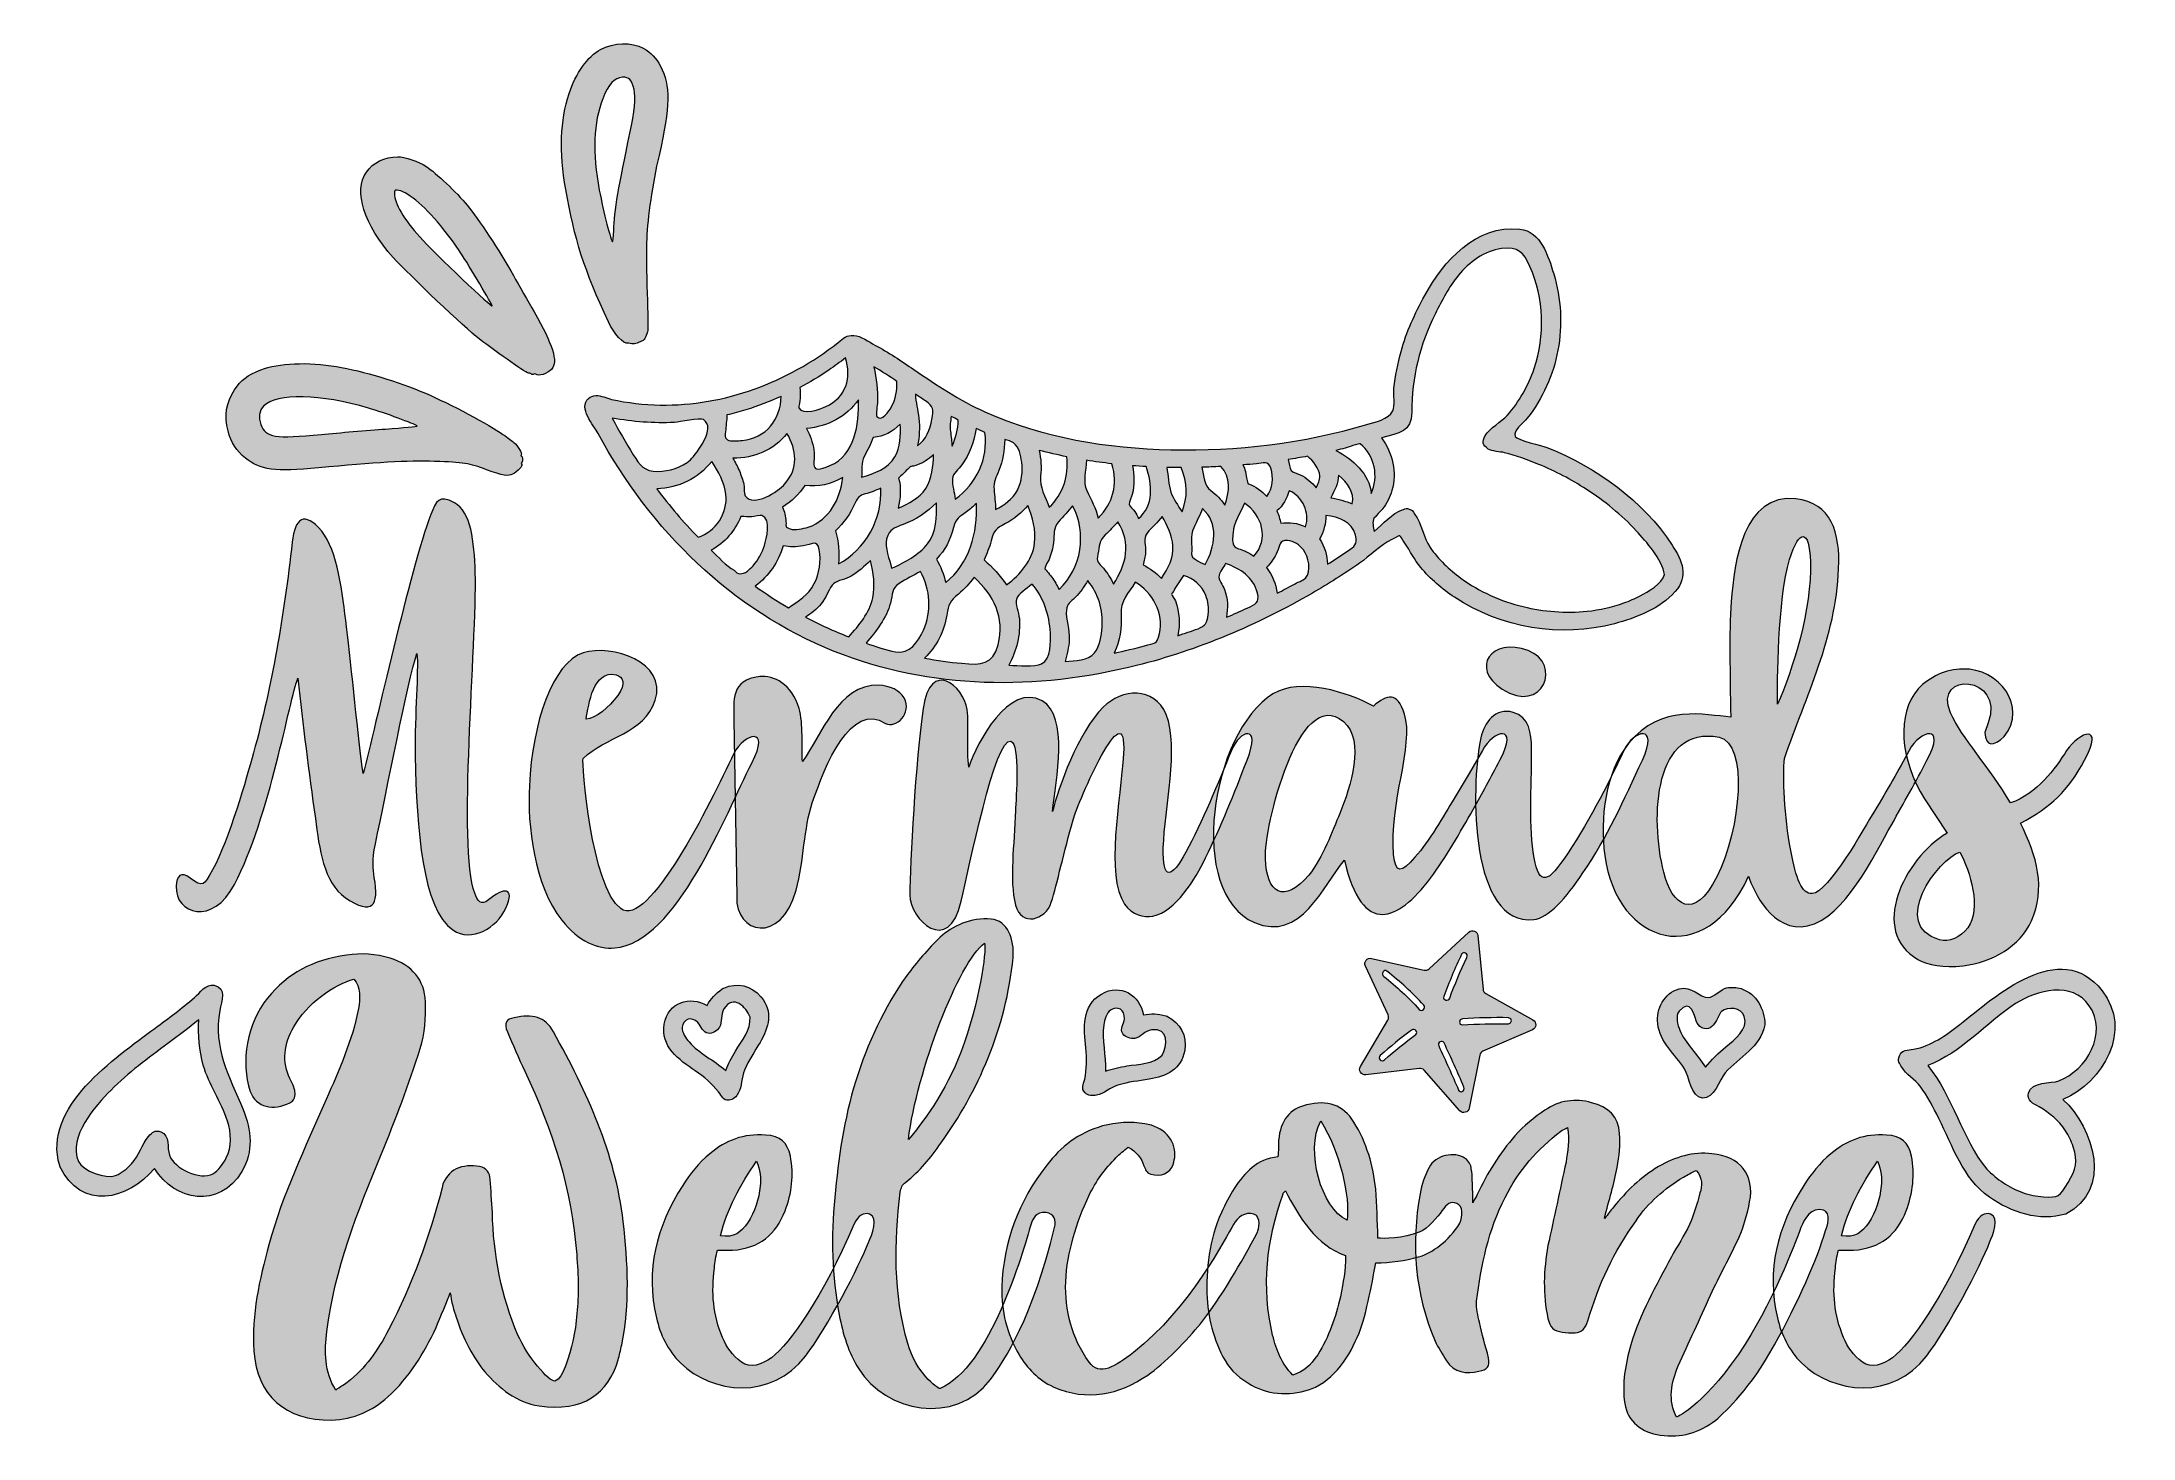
# Model space of a CAD drawing. Header units: inches. Extents: x 0.26 to 5.73, y -4.64 to -1.
import ezdxf

# ---------------------------------------------------------------- set-up
doc = ezdxf.new("R2010")
doc.units = ezdxf.units.IN
doc.header["$MEASUREMENT"] = 0
doc.layers.add('Layer 1', color=7, linetype='Continuous')

# ---------------------------------------------------------------- blocks, each defined once
blk = doc.blocks.new('block 4')
at = {"layer": 'Layer 1', "lineweight": 0}
blk.add_open_spline([(1.4767, -3.2589), (1.4526, -3.3117), (1.3878, -3.3494), (1.338, -3.3162), (1.2596, -3.2634), (1.243, -3.0493), (1.24, -2.8624), (1.2385, -2.7478), (1.2491, -2.6423), (1.2445, -2.594), (1.2204, -2.6664), (1.1661, -2.9498), (1.136, -3.0915), (1.1269, -3.1338), (1.1299, -3.1564), (1.1329, -3.179), (1.1466, -3.2529), (1.1285, -3.28), (1.0576, -3.2318), (1.0003, -3.1911), (0.9897, -3.1036), (0.9792, -3.0252), (0.9626, -2.9031), (0.946, -2.781), (0.9339, -2.6589), (0.9113, -2.7116), (0.8601, -3.0222), (0.7681, -3.1971), (0.7123, -3.3057), (0.6128, -3.2755), (0.6158, -3.2016), (0.6174, -3.1745), (0.6279, -3.1624), (0.652, -3.1805), (0.6867, -3.2061), (0.6882, -3.2001), (0.7108, -3.1594), (0.7545, -3.0795), (0.7998, -2.9182), (0.8178, -2.8533), (0.8676, -2.6724), (0.8963, -2.499), (0.9189, -2.303), (0.9249, -2.2412), (0.9505, -2.2201), (0.9958, -2.2744), (1.038, -2.3257), (1.05, -2.4357), (1.0606, -2.5247), (1.0742, -2.6287), (1.0907, -2.8187), (1.1043, -2.9076), (1.136, -2.7855), (1.2264, -2.3754), (1.2807, -2.2307), (1.2943, -2.196), (1.3018, -2.1779), (1.3426, -2.2005), (1.3862, -2.2246), (1.3938, -2.3), (1.3968, -2.383), (1.4013, -2.5669), (1.3501, -3.1021), (1.3953, -3.2197), (1.4029, -3.2393), (1.4104, -3.2544), (1.4315, -3.2378), (1.4707, -3.2047), (1.5024, -3.2031), (1.4767, -3.2589)], degree=3, knots=[0, 0, 0, 0, 1, 1, 1, 2, 2, 2, 3, 3, 3, 4, 4, 4, 5, 5, 5, 6, 6, 6, 7, 7, 7, 8, 8, 8, 9, 9, 9, 10, 10, 10, 11, 11, 11, 12, 12, 12, 13, 13, 13, 14, 14, 14, 15, 15, 15, 16, 16, 16, 17, 17, 17, 18, 18, 18, 19, 19, 19, 20, 20, 20, 21, 21, 21, 22, 22, 22, 23, 23, 23, 23], dxfattribs=at)
blk = doc.blocks.new('block 3')
at = {"layer": 'Layer 1'}
blk.add_blockref('block 4', (0, 0), dxfattribs=at)
blk = doc.blocks.new('block 6')
at = {"layer": 'Layer 1', "lineweight": 0}
for points, knots in [([(2.1188, -2.8805), (2.051, -3.0131), (1.9228, -3.3494), (1.7615, -3.363), (1.7163, -3.3675), (1.668, -3.3464), (1.6228, -3.2906), (1.5504, -3.2001), (1.5323, -3.0418), (1.5383, -2.9393), (1.5459, -2.7749), (1.5987, -2.6182), (1.6786, -2.5925), (1.754, -2.5684), (1.8987, -2.6166), (1.867, -2.7162), (1.8384, -2.8036), (1.7359, -2.8111), (1.6786, -2.8684), (1.674, -2.876), (1.6997, -3.2031), (1.7766, -3.2604), (1.8474, -3.3147), (2.0103, -2.989), (2.0721, -2.8549), (2.0992, -2.8021), (2.1701, -2.7825), (2.1188, -2.8805)], [0, 0, 0, 0, 1, 1, 1, 2, 2, 2, 3, 3, 3, 4, 4, 4, 5, 5, 5, 6, 6, 6, 7, 7, 7, 8, 8, 8, 9, 9, 9, 9]), ([(1.6861, -2.7659), (1.7118, -2.7629), (1.7464, -2.7342), (1.769, -2.7041), (1.7917, -2.6724), (1.7826, -2.6543), (1.7645, -2.6498), (1.7042, -2.6362), (1.6937, -2.7267), (1.6861, -2.7659)], [0, 0, 0, 0, 1, 1, 1, 2, 2, 2, 3, 3, 3, 3])]:
    blk.add_open_spline(points, degree=3, knots=knots, dxfattribs=at)
blk = doc.blocks.new('block 5')
at = {"layer": 'Layer 1'}
blk.add_blockref('block 6', (0, 0), dxfattribs=at)
blk = doc.blocks.new('block 8')
at = {"layer": 'Layer 1', "lineweight": 0}
blk.add_open_spline([(2.4685, -2.7765), (2.378, -2.7192), (2.3102, -2.885), (2.277, -2.9845), (2.2544, -3.0509), (2.2559, -3.1338), (2.2348, -3.2122), (2.1941, -3.3569), (2.0765, -3.3253), (2.0795, -3.2288), (2.0795, -3.2288), (2.072, -2.7674), (2.072, -2.7674), (2.072, -2.7177), (2.063, -2.6634), (2.1398, -2.6543), (2.176, -2.6513), (2.2242, -2.6724), (2.2423, -2.7373), (2.2544, -2.7765), (2.2484, -2.8413), (2.2514, -2.876), (2.3012, -2.8066), (2.3449, -2.6739), (2.4504, -2.6769), (2.4806, -2.6785), (2.5047, -2.6905), (2.5168, -2.7101), (2.5394, -2.7508), (2.4941, -2.7915), (2.4685, -2.7765)], degree=3, knots=[0, 0, 0, 0, 1, 1, 1, 2, 2, 2, 3, 3, 3, 4, 4, 4, 5, 5, 5, 6, 6, 6, 7, 7, 7, 8, 8, 8, 9, 9, 9, 10, 10, 10, 10], dxfattribs=at)
blk = doc.blocks.new('block 7')
at = {"layer": 'Layer 1'}
blk.add_blockref('block 8', (0, 0), dxfattribs=at)
blk = doc.blocks.new('block 10')
at = {"layer": 'Layer 1', "lineweight": 0}
blk.add_open_spline([(3.4123, -2.873), (3.3791, -2.9589), (3.3444, -3.0463), (3.3038, -3.1277), (3.2766, -3.185), (3.2268, -3.2665), (3.1665, -3.28), (3.1424, -3.2845), (3.1123, -3.277), (3.0927, -3.2484), (3.0414, -3.1745), (3.0821, -2.9755), (3.0897, -2.8564), (3.1002, -2.683), (2.9705, -2.983), (2.9585, -3.0282), (2.9344, -3.1112), (2.9163, -3.1956), (2.9012, -3.2439), (2.8861, -3.2906), (2.8228, -3.3087), (2.8077, -3.2514), (2.7911, -3.185), (2.8047, -3.0946), (2.8077, -3.0041), (2.8092, -2.9725), (2.8198, -2.8307), (2.7957, -2.8232), (2.7549, -2.8096), (2.6856, -3.1594), (2.666, -3.2408), (2.6328, -3.3856), (2.5318, -3.2891), (2.5318, -3.2242), (2.5318, -3.1444), (2.5469, -2.873), (2.5665, -2.7373), (2.5846, -2.6061), (2.672, -2.6785), (2.6811, -2.7403), (2.6871, -2.7855), (2.6795, -2.8443), (2.6856, -2.8911), (2.7067, -2.8262), (2.7911, -2.6694), (2.8771, -2.7177), (2.9479, -2.7584), (2.9133, -2.9227), (2.9042, -3.0071), (2.9193, -2.9468), (2.9705, -2.7991), (3.0369, -2.7342), (3.0851, -2.686), (3.1695, -2.6785), (3.2012, -2.7538), (3.2359, -2.8383), (3.1967, -3.0011), (3.1937, -3.1006), (3.1906, -3.1896), (3.2163, -3.182), (3.2525, -3.1127), (3.2932, -3.0373), (3.3384, -2.9303), (3.3716, -2.8473), (3.3927, -2.7946), (3.4515, -2.7749), (3.4123, -2.873)], degree=3, knots=[0, 0, 0, 0, 1, 1, 1, 2, 2, 2, 3, 3, 3, 4, 4, 4, 5, 5, 5, 6, 6, 6, 7, 7, 7, 8, 8, 8, 9, 9, 9, 10, 10, 10, 11, 11, 11, 12, 12, 12, 13, 13, 13, 14, 14, 14, 15, 15, 15, 16, 16, 16, 17, 17, 17, 18, 18, 18, 19, 19, 19, 20, 20, 20, 21, 21, 21, 22, 22, 22, 22], dxfattribs=at)
blk = doc.blocks.new('block 9')
at = {"layer": 'Layer 1'}
blk.add_blockref('block 10', (0, 0), dxfattribs=at)
blk = doc.blocks.new('block 12')
at = {"layer": 'Layer 1', "lineweight": 0}
for points, knots in [([(4.0725, -2.873), (4.0499, -2.9167), (4.0257, -2.9604), (4.0031, -3.0011), (3.9685, -3.0614), (3.9323, -3.1263), (3.8915, -3.1805), (3.8479, -3.2393), (3.8026, -3.2755), (3.7664, -3.2755), (3.7257, -3.2755), (3.6895, -3.2348), (3.6669, -3.1338), (3.6111, -3.2001), (3.5523, -3.3494), (3.4317, -3.2966), (3.2538, -3.2212), (3.3171, -2.8006), (3.48, -2.6996), (3.5523, -2.6558), (3.6744, -2.695), (3.7423, -2.7312), (3.7785, -2.7011), (3.8041, -2.692), (3.8237, -2.7523), (3.8493, -2.8338), (3.783, -2.986), (3.795, -3.1187), (3.7996, -3.17), (3.8162, -3.1669), (3.8509, -3.1263), (3.8885, -3.0841), (3.9247, -3.0192), (3.9534, -2.9725), (3.9534, -2.9725), (3.9926, -2.9076), (3.9926, -2.9076), (3.9926, -2.9076), (4.0272, -2.8473), (4.0272, -2.8473), (4.0544, -2.7946), (4.1252, -2.7749), (4.0725, -2.873)], [0, 0, 0, 0, 1, 1, 1, 2, 2, 2, 3, 3, 3, 4, 4, 4, 5, 5, 5, 6, 6, 6, 7, 7, 7, 8, 8, 8, 9, 9, 9, 10, 10, 10, 11, 11, 11, 12, 12, 12, 13, 13, 13, 14, 14, 14, 14]), ([(3.6639, -2.7719), (3.5478, -2.6724), (3.4558, -3.0509), (3.4603, -3.1293), (3.4634, -3.2212), (3.5086, -3.2484), (3.5734, -3.173), (3.6111, -3.1277), (3.6352, -3.0569), (3.6549, -3.0117), (3.682, -2.9438), (3.7227, -2.8217), (3.6639, -2.7719)], [0, 0, 0, 0, 1, 1, 1, 2, 2, 2, 3, 3, 3, 4, 4, 4, 4])]:
    blk.add_open_spline(points, degree=3, knots=knots, dxfattribs=at)
blk = doc.blocks.new('block 11')
at = {"layer": 'Layer 1'}
blk.add_blockref('block 12', (0, 0), dxfattribs=at)
blk = doc.blocks.new('block 14')
at = {"layer": 'Layer 1', "lineweight": 0}
for points, knots in [([(4.1463, -2.5865), (4.2367, -2.6197), (4.1855, -2.7554), (4.0785, -2.6875), (3.994, -2.6317), (4.0498, -2.5503), (4.1463, -2.5865)], [0, 0, 0, 0, 1, 1, 1, 2, 2, 2, 2]), ([(4.4448, -2.873), (4.3966, -2.9755), (4.3528, -3.075), (4.2895, -3.1669), (4.2458, -3.2333), (4.1991, -3.2845), (4.1613, -3.2891), (3.9955, -3.3057), (3.9955, -2.9514), (4.0226, -2.8141), (4.0317, -2.7749), (4.0604, -2.7342), (4.1071, -2.7478), (4.1493, -2.7584), (4.1553, -2.8051), (4.1553, -2.8413), (4.1569, -2.9182), (4.1478, -3.0343), (4.1599, -3.1127), (4.1719, -3.1971), (4.193, -3.2001), (4.2398, -3.1308), (4.2986, -3.0449), (4.3543, -2.9393), (4.3966, -2.8473), (4.4207, -2.7946), (4.49, -2.7749), (4.4448, -2.873)], [0, 0, 0, 0, 1, 1, 1, 2, 2, 2, 3, 3, 3, 4, 4, 4, 5, 5, 5, 6, 6, 6, 7, 7, 7, 8, 8, 8, 9, 9, 9, 9])]:
    blk.add_open_spline(points, degree=3, knots=knots, dxfattribs=at)
blk = doc.blocks.new('block 13')
at = {"layer": 'Layer 1'}
blk.add_blockref('block 14', (0, 0), dxfattribs=at)
blk = doc.blocks.new('block 16')
at = {"layer": 'Layer 1', "lineweight": 0}
for points, knots in [([(5.188, -2.873), (5.1594, -2.9272), (5.1277, -2.9845), (5.096, -3.0403), (5.0478, -3.1233), (4.9754, -3.2831), (4.8759, -3.3057), (4.784, -3.3253), (4.7342, -3.2122), (4.7221, -3.176), (4.6091, -3.4233), (4.3784, -3.3569), (4.3467, -3.1217), (4.3332, -3.0252), (4.3482, -2.9046), (4.4086, -2.8292), (4.493, -2.7237), (4.6091, -2.7554), (4.6754, -2.7599), (4.6739, -2.6393), (4.6709, -2.5458), (4.6769, -2.4584), (4.6844, -2.3543), (4.7086, -2.1749), (4.8458, -2.19), (4.9378, -2.2005), (4.9619, -2.2789), (4.9573, -2.3724), (4.9498, -2.5548), (4.8729, -2.7026), (4.8156, -2.8684), (4.8111, -2.9136), (4.8156, -3.0207), (4.8322, -3.1082), (4.8458, -3.182), (4.8608, -3.2228), (4.888, -3.2212), (4.9317, -3.2182), (5.0252, -3.0479), (5.0508, -3.0057), (5.084, -2.9514), (5.1141, -2.8986), (5.1413, -2.8473), (5.17, -2.7946), (5.2408, -2.7749), (5.188, -2.873)], [0, 0, 0, 0, 1, 1, 1, 2, 2, 2, 3, 3, 3, 4, 4, 4, 5, 5, 5, 6, 6, 6, 7, 7, 7, 8, 8, 8, 9, 9, 9, 10, 10, 10, 11, 11, 11, 12, 12, 12, 13, 13, 13, 14, 14, 14, 15, 15, 15, 15]), ([(4.7975, -2.7267), (4.8382, -2.6362), (4.888, -2.4764), (4.8835, -2.3543), (4.8805, -2.2684), (4.8548, -2.2668), (4.8292, -2.3482), (4.7975, -2.4553), (4.7975, -2.6709), (4.7975, -2.7267)], [0, 0, 0, 0, 1, 1, 1, 2, 2, 2, 3, 3, 3, 3]), ([(4.6452, -2.8127), (4.4764, -2.7795), (4.4643, -3.0192), (4.5005, -3.1655), (4.5216, -3.2529), (4.5804, -3.2951), (4.6392, -3.1775), (4.7025, -3.0509), (4.7221, -2.8292), (4.6452, -2.8127)], [0, 0, 0, 0, 1, 1, 1, 2, 2, 2, 3, 3, 3, 3])]:
    blk.add_open_spline(points, degree=3, knots=knots, dxfattribs=at)
blk = doc.blocks.new('block 15')
at = {"layer": 'Layer 1'}
blk.add_blockref('block 16', (0, 0), dxfattribs=at)
blk = doc.blocks.new('block 18')
at = {"layer": 'Layer 1', "lineweight": 0}
for points, knots in [([(5.5995, -2.873), (5.5558, -2.9528), (5.512, -2.9951), (5.4322, -3.0373), (5.4758, -3.1217), (5.4985, -3.2092), (5.4608, -3.2921), (5.4322, -3.3584), (5.3582, -3.4006), (5.2829, -3.4097), (5.2301, -3.4157), (5.1909, -3.4082), (5.1638, -3.3931), (5.0371, -3.3192), (5.1261, -3.1323), (5.2407, -3.0629), (5.2407, -3.0629), (5.1819, -2.9739), (5.1819, -2.9739), (5.117, -2.8699), (5.108, -2.7523), (5.1653, -2.686), (5.1939, -2.6558), (5.2376, -2.6347), (5.2814, -2.6347), (5.3763, -2.6317), (5.4517, -2.7327), (5.3899, -2.8111), (5.3613, -2.8368), (5.3417, -2.8383), (5.3387, -2.8006), (5.3387, -2.8006), (5.3477, -2.7749), (5.3477, -2.7749), (5.393, -2.6513), (5.2015, -2.6377), (5.2497, -2.7493), (5.2784, -2.8141), (5.3507, -2.8911), (5.4065, -2.9845), (5.4744, -2.9604), (5.5226, -2.8956), (5.5528, -2.8473), (5.5874, -2.7976), (5.6523, -2.7749), (5.5995, -2.873)], [0, 0, 0, 0, 1, 1, 1, 2, 2, 2, 3, 3, 3, 4, 4, 4, 5, 5, 5, 6, 6, 6, 7, 7, 7, 8, 8, 8, 9, 9, 9, 10, 10, 10, 11, 11, 11, 12, 12, 12, 13, 13, 13, 14, 14, 14, 15, 15, 15, 15]), ([(5.2738, -3.1127), (5.218, -3.1293), (5.0884, -3.3057), (5.2211, -3.3418), (5.2452, -3.3494), (5.2753, -3.3358), (5.2949, -3.3102), (5.3311, -3.2604), (5.301, -3.1624), (5.2738, -3.1127)], [0, 0, 0, 0, 1, 1, 1, 2, 2, 2, 3, 3, 3, 3])]:
    blk.add_open_spline(points, degree=3, knots=knots, dxfattribs=at)
blk = doc.blocks.new('block 17')
at = {"layer": 'Layer 1'}
blk.add_blockref('block 18', (0, 0), dxfattribs=at)
blk = doc.blocks.new('block 2')
at = {"layer": 'Layer 1'}
for name in ['block 3', 'block 15', 'block 13', 'block 5', 'block 9', 'block 7', 'block 11', 'block 17']:
    blk.add_blockref(name, (0, 0), dxfattribs=at)
blk = doc.blocks.new('block 21')
at = {"layer": 'Layer 1', "lineweight": 0}
blk.add_open_spline([(1.1685, -4.5354), (1.1272, -4.5728), (1.0801, -4.5944), (1.0212, -4.5963), (0.9013, -4.5983), (0.8266, -4.5315), (0.8187, -4.4156), (0.8129, -4.3213), (0.8325, -4.2289), (0.858, -4.1385), (0.8934, -4.0069), (0.9523, -3.8851), (1.0074, -3.7593), (1.0408, -3.6827), (1.0762, -3.6041), (1.0919, -3.5216), (1.0958, -3.496), (1.0978, -3.4646), (1.0801, -3.4449), (1.029, -3.4567), (0.9563, -3.5098), (0.9229, -3.5687), (0.8973, -3.6119), (0.8914, -3.6631), (0.913, -3.7043), (0.9406, -3.7554), (0.917, -3.7652), (0.913, -3.7672), (0.8698, -3.7888), (0.8247, -3.7809), (0.8089, -3.7377), (0.7834, -3.6611), (0.8011, -3.5589), (0.8541, -3.4941), (0.9091, -3.4273), (0.97, -3.3958), (1.0604, -3.382), (1.0997, -3.3762), (1.1371, -3.3781), (1.1744, -3.3899), (1.2314, -3.4076), (1.2648, -3.4469), (1.2668, -3.5039), (1.2687, -3.5452), (1.2648, -3.5864), (1.253, -3.6257), (1.2235, -3.72), (1.1882, -3.8124), (1.1508, -3.9027), (1.0899, -4.0501), (1.029, -4.2034), (1.0093, -4.3645), (1.0035, -4.4156), (1.0015, -4.4706), (1.0329, -4.5177), (1.0428, -4.5099), (1.0526, -4.506), (1.0624, -4.4981), (1.1096, -4.4608), (1.1429, -4.4136), (1.1705, -4.3606), (1.2314, -4.2427), (1.2785, -4.1169), (1.31, -3.9892), (1.3218, -3.9401), (1.365, -3.9263), (1.4082, -3.9342), (1.4259, -3.9381), (1.4357, -3.9499), (1.4357, -3.9676), (1.4377, -3.9951), (1.4397, -4.0246), (1.4416, -4.054), (1.4436, -4.1621), (1.4652, -4.2741), (1.5084, -4.3743), (1.53, -4.4274), (1.5909, -4.4981), (1.6047, -4.4942), (1.6283, -4.4883), (1.642, -4.4254), (1.6519, -4.39), (1.6617, -4.3429), (1.6656, -4.2938), (1.6656, -4.2446), (1.6656, -4.2191), (1.6636, -4.1916), (1.6617, -4.1641), (1.6499, -3.9951), (1.5988, -3.8379), (1.5261, -3.6847), (1.5104, -3.6512), (1.4947, -3.6159), (1.4809, -3.5825), (1.4711, -3.5589), (1.477, -3.5491), (1.4986, -3.5452), (1.5458, -3.5353), (1.5792, -3.5412), (1.6008, -3.5825), (1.6892, -3.7397), (1.7619, -3.8988), (1.7835, -4.0776), (1.7953, -4.1857), (1.8012, -4.2938), (1.7796, -4.3999), (1.7757, -4.4136), (1.7737, -4.4274), (1.7698, -4.4392), (1.7442, -4.5256), (1.6794, -4.5767), (1.5634, -4.559), (1.5045, -4.5512), (1.4593, -4.5119), (1.422, -4.4706), (1.3944, -4.4372), (1.363, -4.3822), (1.3473, -4.3271), (1.3414, -4.3134), (1.3336, -4.2839), (1.3316, -4.2643), (1.3257, -4.28), (1.3041, -4.3311), (1.2943, -4.3547), (1.2628, -4.4215), (1.2255, -4.4843), (1.1685, -4.5354)], degree=3, knots=[0, 0, 0, 0, 1, 1, 1, 2, 2, 2, 3, 3, 3, 4, 4, 4, 5, 5, 5, 6, 6, 6, 7, 7, 7, 8, 8, 8, 9, 9, 9, 10, 10, 10, 11, 11, 11, 12, 12, 12, 13, 13, 13, 14, 14, 14, 15, 15, 15, 16, 16, 16, 17, 17, 17, 18, 18, 18, 19, 19, 19, 20, 20, 20, 21, 21, 21, 22, 22, 22, 23, 23, 23, 24, 24, 24, 25, 25, 25, 26, 26, 26, 27, 27, 27, 28, 28, 28, 29, 29, 29, 30, 30, 30, 31, 31, 31, 32, 32, 32, 33, 33, 33, 34, 34, 34, 35, 35, 35, 36, 36, 36, 37, 37, 37, 38, 38, 38, 39, 39, 39, 40, 40, 40, 41, 41, 41, 42, 42, 42, 42], dxfattribs=at)
blk = doc.blocks.new('block 20')
at = {"layer": 'Layer 1'}
blk.add_blockref('block 21', (0, 0), dxfattribs=at)
blk = doc.blocks.new('block 23')
at = {"layer": 'Layer 1', "lineweight": 0}
for points, knots in [([(2.0212, -4.1995), (2.0134, -4.2623), (2.0173, -4.3213), (2.0428, -4.3802), (2.0527, -4.4057), (2.0684, -4.4274), (2.092, -4.445), (2.1156, -4.4627), (2.145, -4.451), (2.1706, -4.4333), (2.2197, -4.394), (2.3022, -4.28), (2.3867, -4.0835), (2.3965, -4.0619), (2.4122, -4.054), (2.426, -4.058), (2.4515, -4.0659), (2.4319, -4.113), (2.4241, -4.1326), (2.4005, -4.1916), (2.3159, -4.3567), (2.259, -4.4293), (2.1706, -4.5453), (2.0154, -4.5276), (1.9328, -4.447), (1.8994, -4.4136), (1.8798, -4.3724), (1.8699, -4.3291), (1.8405, -4.2053), (1.8699, -4.0914), (1.9387, -3.9833), (1.9584, -3.9538), (1.98, -3.9244), (2.0094, -3.9008), (2.0507, -3.8654), (2.0979, -3.8477), (2.1549, -3.8517), (2.1942, -3.8537), (2.2118, -3.8713), (2.2197, -3.9067), (2.2295, -3.9558), (2.2236, -4.003), (2.2059, -4.0501), (2.1823, -4.111), (2.1391, -4.1484), (2.0684, -4.1523), (2.0566, -4.1523), (2.0448, -4.1523), (2.0291, -4.1523), (2.0251, -4.168), (2.0232, -4.1837), (2.0212, -4.1995)], [0, 0, 0, 0, 1, 1, 1, 2, 2, 2, 3, 3, 3, 4, 4, 4, 5, 5, 5, 6, 6, 6, 7, 7, 7, 8, 8, 8, 9, 9, 9, 10, 10, 10, 11, 11, 11, 12, 12, 12, 13, 13, 13, 14, 14, 14, 15, 15, 15, 16, 16, 16, 17, 17, 17, 17]), ([(2.037, -4.1149), (2.0723, -4.1209), (2.092, -4.1052), (2.1077, -4.0816), (2.1273, -4.0521), (2.1372, -4.0187), (2.1411, -3.9853), (2.143, -3.9637), (2.1411, -3.944), (2.1313, -3.9204), (2.088, -3.9833), (2.0547, -4.0442), (2.037, -4.1149)], [0, 0, 0, 0, 1, 1, 1, 2, 2, 2, 3, 3, 3, 4, 4, 4, 4])]:
    blk.add_open_spline(points, degree=3, knots=knots, dxfattribs=at)
blk = doc.blocks.new('block 22')
at = {"layer": 'Layer 1'}
blk.add_blockref('block 23', (0, 0), dxfattribs=at)
blk = doc.blocks.new('block 25')
at = {"layer": 'Layer 1', "lineweight": 0}
for points, knots in [([(2.9093, -4.0933), (2.8543, -4.3252), (2.7777, -4.4431), (2.7423, -4.4903), (2.65, -4.6121), (2.4672, -4.5747), (2.3985, -4.4627), (2.3709, -4.4195), (2.3572, -4.3724), (2.3474, -4.3213), (2.3277, -4.2191), (2.3258, -4.1169), (2.3356, -4.0147), (2.3454, -3.9126), (2.3592, -3.8104), (2.3906, -3.7102), (2.4221, -3.6119), (2.4633, -3.5196), (2.5242, -3.4351), (2.5498, -3.3997), (2.5792, -3.3663), (2.6107, -3.3349), (2.6421, -3.3074), (2.6913, -3.2818), (2.7443, -3.2877), (2.7875, -3.2917), (2.8052, -3.3408), (2.8013, -3.388), (2.7836, -3.5726), (2.7089, -3.7397), (2.6127, -3.8733), (2.5871, -3.9106), (2.5576, -3.946), (2.5203, -3.9755), (2.5124, -3.9813), (2.5085, -3.9892), (2.5065, -4.001), (2.4908, -4.1326), (2.4888, -4.2662), (2.5262, -4.396), (2.5478, -4.4726), (2.6028, -4.5138), (2.6107, -4.5138), (2.7403, -4.4588), (2.8268, -4.1602), (2.8484, -4.0835), (2.8523, -4.0717), (2.8602, -4.0521), (2.8877, -4.054), (2.9093, -4.058), (2.9152, -4.0737), (2.9093, -4.0933)], [0, 0, 0, 0, 1, 1, 1, 2, 2, 2, 3, 3, 3, 4, 4, 4, 5, 5, 5, 6, 6, 6, 7, 7, 7, 8, 8, 8, 9, 9, 9, 10, 10, 10, 11, 11, 11, 12, 12, 12, 13, 13, 13, 14, 14, 14, 15, 15, 15, 16, 16, 16, 17, 17, 17, 17]), ([(2.5281, -3.8634), (2.5596, -3.8281), (2.6264, -3.7377), (2.6657, -3.6335), (2.7129, -3.5059), (2.7325, -3.3723), (2.7266, -3.3506), (2.6598, -3.3997), (2.5498, -3.6847), (2.5281, -3.8634)], [0, 0, 0, 0, 1, 1, 1, 2, 2, 2, 3, 3, 3, 3])]:
    blk.add_open_spline(points, degree=3, knots=knots, dxfattribs=at)
blk = doc.blocks.new('block 24')
at = {"layer": 'Layer 1'}
blk.add_blockref('block 25', (0, 0), dxfattribs=at)
blk = doc.blocks.new('block 27')
at = {"layer": 'Layer 1', "lineweight": 0}
blk.add_open_spline([(3.4399, -4.1052), (3.3966, -4.1857), (3.3475, -4.2721), (3.2905, -4.3448), (3.2591, -4.3841), (3.1943, -4.451), (3.153, -4.4785), (3.0783, -4.5315), (2.9938, -4.5472), (2.9074, -4.5099), (2.8661, -4.4903), (2.8386, -4.4608), (2.817, -4.4254), (2.7856, -4.3704), (2.7698, -4.3114), (2.7718, -4.2486), (2.7757, -4.1326), (2.815, -4.0246), (2.8897, -3.9303), (2.9251, -3.8831), (2.9722, -3.8458), (3.0351, -3.8281), (3.0705, -3.8183), (3.1078, -3.8163), (3.1451, -3.8222), (3.1943, -3.8301), (3.2257, -3.8634), (3.2237, -3.9047), (3.2237, -3.9126), (3.2217, -3.9204), (3.2198, -3.9283), (3.21, -3.9519), (3.1884, -3.9617), (3.1608, -3.9538), (3.1491, -3.9499), (3.1471, -3.942), (3.1431, -3.9322), (3.1373, -3.9126), (3.1235, -3.8949), (3.1019, -3.8831), (3.0901, -3.893), (3.0803, -3.9008), (3.0705, -3.9106), (3.041, -3.9401), (3.0174, -3.9735), (2.9997, -4.0089), (2.9663, -4.0816), (2.9428, -4.1562), (2.9388, -4.2348), (2.9369, -4.3095), (2.9545, -4.3822), (2.9997, -4.445), (3.0272, -4.4824), (3.0685, -4.4568), (3.1157, -4.4195), (3.263, -4.3055), (3.3593, -4.1149), (3.377, -4.0855), (3.3888, -4.0659), (3.4065, -4.0521), (3.43, -4.058), (3.4516, -4.0659), (3.4418, -4.0992), (3.4399, -4.1052)], degree=3, knots=[0, 0, 0, 0, 1, 1, 1, 2, 2, 2, 3, 3, 3, 4, 4, 4, 5, 5, 5, 6, 6, 6, 7, 7, 7, 8, 8, 8, 9, 9, 9, 10, 10, 10, 11, 11, 11, 12, 12, 12, 13, 13, 13, 14, 14, 14, 15, 15, 15, 16, 16, 16, 17, 17, 17, 18, 18, 18, 19, 19, 19, 20, 20, 20, 21, 21, 21, 21], dxfattribs=at)
blk = doc.blocks.new('block 26')
at = {"layer": 'Layer 1'}
blk.add_blockref('block 27', (0, 0), dxfattribs=at)
blk = doc.blocks.new('block 29')
at = {"layer": 'Layer 1', "lineweight": 0}
for points, knots in [([(3.9684, -4.0816), (3.9389, -4.1287), (3.8957, -4.1602), (3.8603, -4.17), (3.825, -4.1798), (3.7876, -4.1857), (3.7484, -4.1857), (3.7464, -4.1995), (3.7267, -4.3095), (3.709, -4.3586), (3.6874, -4.4156), (3.6501, -4.4824), (3.5911, -4.5099), (3.544, -4.5315), (3.4811, -4.5335), (3.4339, -4.5099), (3.4084, -4.4981), (3.377, -4.4745), (3.3613, -4.451), (3.3278, -4.3979), (3.3121, -4.339), (3.3082, -4.2781), (3.3043, -4.2014), (3.3141, -4.1248), (3.3455, -4.054), (3.3553, -4.0324), (3.3671, -4.0108), (3.3789, -3.9912), (3.4064, -3.9499), (3.4379, -3.9146), (3.4929, -3.9087), (3.4949, -3.891), (3.4949, -3.8792), (3.4949, -3.8654), (3.4988, -3.8144), (3.5243, -3.7829), (3.5675, -3.7731), (3.6225, -3.7593), (3.6638, -3.7731), (3.6914, -3.8183), (3.7247, -3.8713), (3.7424, -3.9322), (3.7484, -3.9931), (3.7523, -4.0344), (3.7523, -4.0756), (3.7542, -4.1209), (3.766, -4.1228), (3.821, -4.1228), (3.8623, -4.1052), (3.8859, -4.0953), (3.9094, -4.0659), (3.9213, -4.0501), (3.935, -4.0305), (3.9429, -4.0246), (3.9606, -4.0305), (3.9763, -4.0363), (3.9763, -4.0639), (3.9684, -4.0816)], [0, 0, 0, 0, 1, 1, 1, 2, 2, 2, 3, 3, 3, 4, 4, 4, 5, 5, 5, 6, 6, 6, 7, 7, 7, 8, 8, 8, 9, 9, 9, 10, 10, 10, 11, 11, 11, 12, 12, 12, 13, 13, 13, 14, 14, 14, 15, 15, 15, 16, 16, 16, 17, 17, 17, 18, 18, 18, 19, 19, 19, 19]), ([(3.6049, -3.8144), (3.5636, -3.893), (3.6068, -4.0442), (3.6737, -4.0737), (3.6815, -4.0128), (3.656, -3.8969), (3.6049, -3.8144)], [0, 0, 0, 0, 1, 1, 1, 2, 2, 2, 2]), ([(3.6697, -4.1661), (3.5931, -4.1405), (3.5479, -4.0659), (3.5125, -3.9971), (3.5086, -4.001), (3.5066, -4.003), (3.5066, -4.0049), (3.4634, -4.1268), (3.4496, -4.2486), (3.4792, -4.3743), (3.4889, -4.4136), (3.5027, -4.449), (3.5322, -4.4785), (3.5617, -4.4686), (3.5774, -4.4549), (3.597, -4.4254), (3.6265, -4.3783), (3.6442, -4.3271), (3.656, -4.2741), (3.6638, -4.2328), (3.6697, -4.2093), (3.6697, -4.1661)], [0, 0, 0, 0, 1, 1, 1, 2, 2, 2, 3, 3, 3, 4, 4, 4, 5, 5, 5, 6, 6, 6, 7, 7, 7, 7])]:
    blk.add_open_spline(points, degree=3, knots=knots, dxfattribs=at)
blk = doc.blocks.new('block 28')
at = {"layer": 'Layer 1'}
blk.add_blockref('block 29', (0, 0), dxfattribs=at)
blk = doc.blocks.new('block 31')
at = {"layer": 'Layer 1', "lineweight": 0}
blk.add_open_spline([(4.9233, -4.1012), (4.9017, -4.1759), (4.8507, -4.2898), (4.7897, -4.3999), (4.7268, -4.5138), (4.6659, -4.5708), (4.6365, -4.5963), (4.5932, -4.6298), (4.5461, -4.6435), (4.4911, -4.6356), (4.4439, -4.6298), (4.4066, -4.6003), (4.3987, -4.5531), (4.3909, -4.5001), (4.4007, -4.451), (4.4144, -4.3999), (4.438, -4.3193), (4.4812, -4.2446), (4.5205, -4.17), (4.5362, -4.1425), (4.5539, -4.1149), (4.5677, -4.0855), (4.5795, -4.0599), (4.5874, -4.0324), (4.5952, -4.003), (4.6011, -3.9853), (4.6031, -3.9637), (4.5854, -3.944), (4.5716, -3.9499), (4.5638, -3.9558), (4.552, -3.9617), (4.5029, -3.9912), (4.4596, -4.0285), (4.4282, -4.0756), (4.3712, -4.1542), (4.33, -4.2427), (4.3024, -4.337), (4.2966, -4.3567), (4.2867, -4.3664), (4.269, -4.3684), (4.2573, -4.3684), (4.2454, -4.3684), (4.2357, -4.3664), (4.214, -4.3645), (4.2022, -4.3527), (4.1983, -4.3311), (4.1845, -4.2682), (4.1865, -4.2034), (4.1983, -4.1405), (4.214, -4.0678), (4.2297, -3.9951), (4.2454, -3.9224), (4.2494, -3.8949), (4.2553, -3.8654), (4.2494, -3.832), (4.2435, -3.836), (4.2357, -3.8379), (4.2317, -3.8418), (4.1708, -3.889), (4.1217, -3.944), (4.0863, -4.0147), (4.0431, -4.0992), (4.0235, -4.1916), (4.0116, -4.2859), (4.0097, -4.3036), (4.0156, -4.3232), (4.0195, -4.3409), (4.0254, -4.3724), (4.0352, -4.4018), (4.0431, -4.4333), (4.047, -4.4568), (4.0411, -4.4647), (4.0175, -4.4686), (3.9861, -4.4765), (3.9527, -4.4726), (3.933, -4.4411), (3.9232, -4.4234), (3.9114, -4.4077), (3.9036, -4.39), (3.8505, -4.2662), (3.8407, -4.1366), (3.8643, -4.0049), (3.8682, -3.9813), (3.8761, -3.9578), (3.8879, -3.9362), (3.9036, -3.9047), (3.9546, -3.893), (3.9822, -3.9126), (3.99, -3.9185), (3.9979, -3.9303), (3.9979, -3.9401), (4.0018, -3.9597), (3.9999, -3.9794), (4.0018, -4.001), (4.0018, -4.0069), (4.0018, -4.0147), (4.0018, -4.0285), (4.0077, -4.0167), (4.0116, -4.0128), (4.0136, -4.0069), (4.0392, -3.9519), (4.0725, -3.8988), (4.1118, -3.8537), (4.1354, -3.8281), (4.1629, -3.8045), (4.1904, -3.7868), (4.2278, -3.7613), (4.269, -3.7554), (4.3123, -3.7672), (4.3555, -3.777), (4.383, -3.8045), (4.385, -3.8477), (4.3869, -3.8772), (4.385, -3.9067), (4.3791, -3.9362), (4.3712, -3.9794), (4.3575, -4.0206), (4.3457, -4.0698), (4.3555, -4.058), (4.3614, -4.0501), (4.3693, -4.0403), (4.4026, -3.999), (4.44, -3.9617), (4.4872, -3.9342), (4.5304, -3.9087), (4.5775, -3.8949), (4.6266, -3.9008), (4.6994, -3.9067), (4.7387, -3.9558), (4.7249, -4.0266), (4.719, -4.058), (4.7092, -4.0894), (4.6974, -4.1189), (4.6738, -4.17), (4.6463, -4.2191), (4.6227, -4.2702), (4.5952, -4.3311), (4.5658, -4.394), (4.5382, -4.4549), (4.5205, -4.4981), (4.5107, -4.5453), (4.5343, -4.5885), (4.5382, -4.5865), (4.6129, -4.5531), (4.7131, -4.3979), (4.7937, -4.2721), (4.8526, -4.111), (4.8585, -4.0933), (4.8683, -4.0698), (4.886, -4.0383), (4.9174, -4.0482), (4.939, -4.054), (4.9273, -4.0914), (4.9233, -4.1012)], degree=3, knots=[0, 0, 0, 0, 1, 1, 1, 2, 2, 2, 3, 3, 3, 4, 4, 4, 5, 5, 5, 6, 6, 6, 7, 7, 7, 8, 8, 8, 9, 9, 9, 10, 10, 10, 11, 11, 11, 12, 12, 12, 13, 13, 13, 14, 14, 14, 15, 15, 15, 16, 16, 16, 17, 17, 17, 18, 18, 18, 19, 19, 19, 20, 20, 20, 21, 21, 21, 22, 22, 22, 23, 23, 23, 24, 24, 24, 25, 25, 25, 26, 26, 26, 27, 27, 27, 28, 28, 28, 29, 29, 29, 30, 30, 30, 31, 31, 31, 32, 32, 32, 33, 33, 33, 34, 34, 34, 35, 35, 35, 36, 36, 36, 37, 37, 37, 38, 38, 38, 39, 39, 39, 40, 40, 40, 41, 41, 41, 42, 42, 42, 43, 43, 43, 44, 44, 44, 45, 45, 45, 46, 46, 46, 47, 47, 47, 48, 48, 48, 49, 49, 49, 50, 50, 50, 51, 51, 51, 51], dxfattribs=at)
blk = doc.blocks.new('block 30')
at = {"layer": 'Layer 1'}
blk.add_blockref('block 31', (0, 0), dxfattribs=at)
blk = doc.blocks.new('block 33')
at = {"layer": 'Layer 1', "lineweight": 0}
for points, knots in [([(4.9488, -4.1995), (4.941, -4.2623), (4.9449, -4.3213), (4.9704, -4.3802), (4.9803, -4.4057), (4.996, -4.4274), (5.0196, -4.445), (5.0432, -4.4627), (5.0726, -4.451), (5.0982, -4.4333), (5.1473, -4.394), (5.2298, -4.28), (5.3143, -4.0835), (5.3241, -4.0619), (5.3398, -4.054), (5.3536, -4.058), (5.3791, -4.0659), (5.3595, -4.113), (5.3517, -4.1326), (5.3281, -4.1916), (5.2436, -4.3567), (5.1866, -4.4293), (5.0982, -4.5453), (4.943, -4.5276), (4.8604, -4.447), (4.827, -4.4136), (4.8074, -4.3724), (4.7975, -4.3291), (4.7681, -4.2053), (4.7975, -4.0914), (4.8663, -3.9833), (4.886, -3.9538), (4.9076, -3.9244), (4.9371, -3.9008), (4.9783, -3.8654), (5.0255, -3.8477), (5.0825, -3.8517), (5.1218, -3.8537), (5.1394, -3.8713), (5.1473, -3.9067), (5.1571, -3.9558), (5.1512, -4.003), (5.1336, -4.0501), (5.11, -4.111), (5.0667, -4.1484), (4.996, -4.1523), (4.9842, -4.1523), (4.9724, -4.1523), (4.9567, -4.1523), (4.9528, -4.168), (4.9508, -4.1837), (4.9488, -4.1995)], [0, 0, 0, 0, 1, 1, 1, 2, 2, 2, 3, 3, 3, 4, 4, 4, 5, 5, 5, 6, 6, 6, 7, 7, 7, 8, 8, 8, 9, 9, 9, 10, 10, 10, 11, 11, 11, 12, 12, 12, 13, 13, 13, 14, 14, 14, 15, 15, 15, 16, 16, 16, 17, 17, 17, 17]), ([(4.9646, -4.1149), (5, -4.1209), (5.0196, -4.1052), (5.0353, -4.0816), (5.055, -4.0521), (5.0648, -4.0187), (5.0687, -3.9853), (5.0707, -3.9637), (5.0687, -3.944), (5.0589, -3.9204), (5.0157, -3.9833), (4.9823, -4.0442), (4.9646, -4.1149)], [0, 0, 0, 0, 1, 1, 1, 2, 2, 2, 3, 3, 3, 4, 4, 4, 4])]:
    blk.add_open_spline(points, degree=3, knots=knots, dxfattribs=at)
blk = doc.blocks.new('block 32')
at = {"layer": 'Layer 1'}
blk.add_blockref('block 33', (0, 0), dxfattribs=at)
blk = doc.blocks.new('block 19')
at = {"layer": 'Layer 1'}
for name in ['block 24', 'block 20', 'block 28', 'block 30', 'block 26', 'block 22', 'block 32']:
    blk.add_blockref(name, (0, 0), dxfattribs=at)
blk = doc.blocks.new('block 36')
at = {"layer": 'Layer 1', "lineweight": 0}
for points, knots in [([(0.3116, -3.9321), (0.3117, -3.9324), (0.312, -3.9327), (0.3121, -3.933), (0.3122, -3.9332), (0.3122, -3.9334), (0.3123, -3.9337), (0.367, -4.0498), (0.4895, -4.023), (0.5588, -3.939), (0.6125, -4.0242), (0.7276, -4.0464), (0.7873, -3.9469), (0.8181, -3.8957), (0.8125, -3.8383), (0.7903, -3.785), (0.7538, -3.6975), (0.7118, -3.6254), (0.7297, -3.5264), (0.7343, -3.501), (0.7495, -3.4683), (0.7151, -3.4605), (0.6934, -3.4555), (0.6779, -3.4803), (0.6634, -3.4928), (0.6302, -3.5214), (0.5949, -3.5472), (0.5598, -3.5733), (0.4562, -3.6504), (0.2649, -3.7786), (0.3116, -3.9321)], [0, 0, 0, 0, 1, 1, 1, 2, 2, 2, 3, 3, 3, 4, 4, 4, 5, 5, 5, 6, 6, 6, 7, 7, 7, 8, 8, 8, 9, 9, 9, 10, 10, 10, 10]), ([(0.5943, -3.6125), (0.6215, -3.5923), (0.6484, -3.5718), (0.6748, -3.5507), (0.6725, -3.5906), (0.6757, -3.6301), (0.6865, -3.6691), (0.7009, -3.7209), (0.7339, -3.7645), (0.7497, -3.8154), (0.7594, -3.8466), (0.762, -3.8815), (0.7464, -3.9116), (0.739, -3.926), (0.7258, -3.9448), (0.7117, -3.9527), (0.6786, -3.9714), (0.6101, -3.9386), (0.5982, -3.9045), (0.5911, -3.8845), (0.601, -3.8533), (0.5755, -3.8433), (0.5603, -3.8374), (0.5529, -3.8449), (0.5436, -3.8554), (0.5258, -3.8755), (0.52, -3.9058), (0.4993, -3.9269), (0.4866, -3.9398), (0.4749, -3.9508), (0.4576, -3.9574), (0.4317, -3.9672), (0.3723, -3.9466), (0.3607, -3.9205), (0.3324, -3.8566), (0.4043, -3.7764), (0.4456, -3.7345), (0.4907, -3.6888), (0.5429, -3.6506), (0.5943, -3.6125)], [0, 0, 0, 0, 1, 1, 1, 2, 2, 2, 3, 3, 3, 4, 4, 4, 5, 5, 5, 6, 6, 6, 7, 7, 7, 8, 8, 8, 9, 9, 9, 10, 10, 10, 11, 11, 11, 12, 12, 12, 13, 13, 13, 13])]:
    blk.add_open_spline(points, degree=3, knots=knots, dxfattribs=at)
blk = doc.blocks.new('block 35')
at = {"layer": 'Layer 1'}
blk.add_blockref('block 36', (0, 0), dxfattribs=at)
blk = doc.blocks.new('block 34')
at = {"layer": 'Layer 1'}
blk.add_blockref('block 35', (0, 0), dxfattribs=at)
blk = doc.blocks.new('block 39')
at = {"layer": 'Layer 1', "lineweight": 0}
for points, knots in [([(5.5504, -4.058), (5.6724, -3.996), (5.6254, -3.8344), (5.5431, -3.7587), (5.6483, -3.7138), (5.7265, -3.5781), (5.6452, -3.4747), (5.5352, -3.3348), (5.3658, -3.4906), (5.2739, -3.5629), (5.2373, -3.5916), (5.1995, -3.6189), (5.1529, -3.6278), (5.1371, -3.6308), (5.1231, -3.6277), (5.1159, -3.6451), (5.1099, -3.6596), (5.1166, -3.6633), (5.1223, -3.6745), (5.1312, -3.692), (5.1575, -3.7074), (5.1702, -3.7245), (5.1894, -3.7504), (5.2046, -3.7796), (5.219, -3.8082), (5.256, -3.8819), (5.281, -3.9643), (5.351, -4.014), (5.4066, -4.0535), (5.4833, -4.0791), (5.5504, -4.058)], [0, 0, 0, 0, 1, 1, 1, 2, 2, 2, 3, 3, 3, 4, 4, 4, 5, 5, 5, 6, 6, 6, 7, 7, 7, 8, 8, 8, 9, 9, 9, 10, 10, 10, 10]), ([(5.344, -3.9407), (5.2783, -3.8595), (5.2567, -3.7518), (5.19, -3.6699), (5.2797, -3.6366), (5.3402, -3.5597), (5.4194, -3.5086), (5.4746, -3.473), (5.5672, -3.4483), (5.612, -3.5139), (5.6613, -3.5858), (5.6053, -3.6827), (5.5323, -3.71), (5.5117, -3.7177), (5.4611, -3.7118), (5.4536, -3.7412), (5.448, -3.7632), (5.4654, -3.7689), (5.4809, -3.7782), (5.5089, -3.7948), (5.5315, -3.8119), (5.5498, -3.8404), (5.558, -3.8532), (5.5648, -3.8678), (5.5696, -3.8822), (5.583, -3.9227), (5.578, -3.9397), (5.5565, -3.9757), (5.5338, -4.0137), (5.5324, -4.0153), (5.4927, -4.0131), (5.474, -4.0121), (5.4556, -4.0082), (5.4379, -4.0018), (5.4017, -3.9888), (5.3711, -3.9675), (5.344, -3.9407)], [0, 0, 0, 0, 1, 1, 1, 2, 2, 2, 3, 3, 3, 4, 4, 4, 5, 5, 5, 6, 6, 6, 7, 7, 7, 8, 8, 8, 9, 9, 9, 10, 10, 10, 11, 11, 11, 12, 12, 12, 12])]:
    blk.add_open_spline(points, degree=3, knots=knots, dxfattribs=at)
blk = doc.blocks.new('block 38')
at = {"layer": 'Layer 1'}
blk.add_blockref('block 39', (0, 0), dxfattribs=at)
blk = doc.blocks.new('block 37')
at = {"layer": 'Layer 1'}
blk.add_blockref('block 38', (0, 0), dxfattribs=at)
blk = doc.blocks.new('block 42')
at = {"layer": 'Layer 1', "lineweight": 0}
for points in [[(4.7648, -3.5637), (4.7635, -3.5231), (4.7438, -3.4825), (4.7024, -3.4694), (4.6902, -3.4656), (4.6773, -3.4653), (4.6648, -3.4675), (4.6515, -3.4699), (4.6279, -3.4924), (4.6184, -3.4925), (4.5917, -3.4926), (4.5749, -3.4614), (4.541, -3.4701), (4.502, -3.4801), (4.4806, -3.5227), (4.4848, -3.5608), (4.4902, -3.6092), (4.5303, -3.6407), (4.5549, -3.6792), (4.5676, -3.6992), (4.5714, -3.7517), (4.6014, -3.7551), (4.6326, -3.7586), (4.6457, -3.707), (4.6612, -3.6895), (4.6986, -3.6472), (4.7525, -3.6228), (4.7648, -3.5637)], [(4.6095, -3.6749), (4.5888, -3.6412), (4.5576, -3.6132), (4.5425, -3.5775), (4.5371, -3.5648), (4.5302, -3.5408), (4.5411, -3.5283), (4.5722, -3.4923), (4.5796, -3.541), (4.5856, -3.5536), (4.5896, -3.5621), (4.591, -3.5675), (4.6003, -3.5716), (4.618, -3.5793), (4.6278, -3.5686), (4.6369, -3.5554), (4.6423, -3.5475), (4.6443, -3.5362), (4.6516, -3.5293), (4.6676, -3.5144), (4.7039, -3.5194), (4.711, -3.5423), (4.7216, -3.5762), (4.6857, -3.6022), (4.6631, -3.6211), (4.6434, -3.6375), (4.6252, -3.6549), (4.6095, -3.6749)]]:
    blk.add_open_spline(points, degree=3, knots=[0, 0, 0, 0, 1, 1, 1, 2, 2, 2, 3, 3, 3, 4, 4, 4, 5, 5, 5, 6, 6, 6, 7, 7, 7, 8, 8, 8, 9, 9, 9, 9], dxfattribs=at)
blk = doc.blocks.new('block 41')
at = {"layer": 'Layer 1'}
blk.add_blockref('block 42', (0, 0), dxfattribs=at)
blk = doc.blocks.new('block 40')
at = {"layer": 'Layer 1'}
blk.add_blockref('block 41', (0, 0), dxfattribs=at)
blk = doc.blocks.new('block 45')
at = {"layer": 'Layer 1', "lineweight": 0}
for points, knots in [([(3.2043, -3.5418), (3.2042, -3.5417), (3.204, -3.5416), (3.2038, -3.5416), (3.2028, -3.5411), (3.2017, -3.5407), (3.2002, -3.5403), (3.1786, -3.5345), (3.1619, -3.5337), (3.1419, -3.538), (3.1327, -3.4868), (3.0826, -3.4545), (3.032, -3.4836), (2.9806, -3.5133), (2.9857, -3.5735), (2.9911, -3.6244), (2.994, -3.6522), (2.994, -3.6787), (2.9884, -3.7061), (2.9854, -3.7208), (2.9778, -3.7292), (2.9894, -3.7414), (2.9965, -3.7489), (3.0099, -3.7498), (3.0191, -3.7479), (3.038, -3.744), (3.0563, -3.7276), (3.0753, -3.7214), (3.1019, -3.7127), (3.1293, -3.7108), (3.1567, -3.706), (3.2015, -3.6981), (3.2413, -3.6802), (3.2495, -3.6309), (3.2561, -3.5915), (3.2385, -3.5597), (3.2043, -3.5418)], [0, 0, 0, 0, 1, 1, 1, 2, 2, 2, 3, 3, 3, 4, 4, 4, 5, 5, 5, 6, 6, 6, 7, 7, 7, 8, 8, 8, 9, 9, 9, 10, 10, 10, 11, 11, 11, 12, 12, 12, 12]), ([(3.1904, -3.6435), (3.1668, -3.667), (3.1295, -3.6664), (3.0984, -3.6713), (3.0795, -3.6743), (3.061, -3.6786), (3.0431, -3.6848), (3.0443, -3.6443), (3.0323, -3.6033), (3.0383, -3.5636), (3.0401, -3.5515), (3.0448, -3.5327), (3.0561, -3.5253), (3.0747, -3.513), (3.094, -3.5248), (3.092, -3.5481), (3.0907, -3.5623), (3.0795, -3.574), (3.0879, -3.5873), (3.0937, -3.5964), (3.1085, -3.601), (3.1189, -3.5992), (3.1353, -3.5963), (3.1454, -3.5794), (3.1631, -3.5771), (3.209, -3.5711), (3.2044, -3.619), (3.1904, -3.6435)], [0, 0, 0, 0, 1, 1, 1, 2, 2, 2, 3, 3, 3, 4, 4, 4, 5, 5, 5, 6, 6, 6, 7, 7, 7, 8, 8, 8, 9, 9, 9, 9])]:
    blk.add_open_spline(points, degree=3, knots=knots, dxfattribs=at)
blk = doc.blocks.new('block 44')
at = {"layer": 'Layer 1'}
blk.add_blockref('block 45', (0, 0), dxfattribs=at)
blk = doc.blocks.new('block 43')
at = {"layer": 'Layer 1'}
blk.add_blockref('block 44', (0, 0), dxfattribs=at)
blk = doc.blocks.new('block 48')
at = {"layer": 'Layer 1', "lineweight": 0}
for points, knots in [([(2.0457, -3.4678), (2.0456, -3.4678), (2.0454, -3.468), (2.0452, -3.468), (2.0443, -3.4685), (2.0432, -3.4691), (2.0419, -3.4699), (2.0236, -3.4827), (2.0121, -3.495), (2.0026, -3.5131), (1.9576, -3.4871), (1.9005, -3.5045), (1.8902, -3.5619), (1.8797, -3.6204), (1.929, -3.6553), (1.9713, -3.684), (1.9944, -3.6997), (2.0147, -3.7168), (2.032, -3.7388), (2.0413, -3.7505), (2.0428, -3.7618), (2.0597, -3.7608), (2.0699, -3.7602), (2.0793, -3.7505), (2.0838, -3.7422), (2.093, -3.7253), (2.0923, -3.7007), (2.0998, -3.6823), (2.1103, -3.6563), (2.1265, -3.6341), (2.1405, -3.6101), (2.1634, -3.5707), (2.1753, -3.5288), (2.143, -3.4908), (2.1171, -3.4603), (2.0815, -3.4532), (2.0457, -3.4678)], [0, 0, 0, 0, 1, 1, 1, 2, 2, 2, 3, 3, 3, 4, 4, 4, 5, 5, 5, 6, 6, 6, 7, 7, 7, 8, 8, 8, 9, 9, 9, 10, 10, 10, 11, 11, 11, 12, 12, 12, 12]), ([(2.1145, -3.544), (2.1172, -3.5772), (2.0927, -3.6053), (2.0764, -3.6323), (2.0665, -3.6487), (2.0579, -3.6655), (2.051, -3.6832), (2.0208, -3.6562), (1.9818, -3.6389), (1.9553, -3.6087), (1.9472, -3.5995), (1.9359, -3.5838), (1.9375, -3.5704), (1.9401, -3.5482), (1.9616, -3.5411), (1.9781, -3.5577), (1.9881, -3.5678), (1.9898, -3.584), (2.0055, -3.5861), (2.0161, -3.5876), (2.0292, -3.5792), (2.0345, -3.5701), (2.0429, -3.5557), (2.0365, -3.5371), (2.0461, -3.5221), (2.0712, -3.4831), (2.1048, -3.5175), (2.1145, -3.544)], [0, 0, 0, 0, 1, 1, 1, 2, 2, 2, 3, 3, 3, 4, 4, 4, 5, 5, 5, 6, 6, 6, 7, 7, 7, 8, 8, 8, 9, 9, 9, 9])]:
    blk.add_open_spline(points, degree=3, knots=knots, dxfattribs=at)
blk = doc.blocks.new('block 47')
at = {"layer": 'Layer 1'}
blk.add_blockref('block 48', (0, 0), dxfattribs=at)
blk = doc.blocks.new('block 46')
at = {"layer": 'Layer 1'}
blk.add_blockref('block 47', (0, 0), dxfattribs=at)
blk = doc.blocks.new('block 52')
at = {"layer": 'Layer 1', "lineweight": 0}
for points, knots in [([(3.9927, -3.7813), (3.9927, -3.7813), (4.02, -3.6431), (4.02, -3.6431), (4.0209, -3.6385), (4.0241, -3.6346), (4.0284, -3.6327), (4.0284, -3.6327), (4.1577, -3.5768), (4.1577, -3.5768), (4.1687, -3.5721), (4.1694, -3.5569), (4.159, -3.5511), (4.159, -3.5511), (4.036, -3.4824), (4.036, -3.4824), (4.0319, -3.4801), (4.0291, -3.4759), (4.0287, -3.4712), (4.0287, -3.4712), (4.0155, -3.3309), (4.0155, -3.3309), (4.0144, -3.3191), (4.0002, -3.3137), (3.9914, -3.3218), (3.9914, -3.3218), (3.8881, -3.4176), (3.8881, -3.4176), (3.8846, -3.4208), (3.8798, -3.4221), (3.8752, -3.4211), (3.8752, -3.4211), (3.7377, -3.3903), (3.7377, -3.3903), (3.7261, -3.3877), (3.7166, -3.3995), (3.7215, -3.4103), (3.7215, -3.4103), (3.7808, -3.5382), (3.7808, -3.5382), (3.7827, -3.5425), (3.7825, -3.5475), (3.7801, -3.5515), (3.7801, -3.5515), (3.7083, -3.6728), (3.7083, -3.6728), (3.7022, -3.683), (3.7105, -3.6958), (3.7224, -3.6943), (3.7224, -3.6943), (3.8623, -3.6776), (3.8623, -3.6776), (3.867, -3.677), (3.8716, -3.6788), (3.8747, -3.6823), (3.8747, -3.6823), (3.9679, -3.7881), (3.9679, -3.7881), (3.9758, -3.797), (3.9904, -3.793), (3.9927, -3.7813)], [0, 0, 0, 0, 1, 1, 1, 2, 2, 2, 3, 3, 3, 4, 4, 4, 5, 5, 5, 6, 6, 6, 7, 7, 7, 8, 8, 8, 9, 9, 9, 10, 10, 10, 11, 11, 11, 12, 12, 12, 13, 13, 13, 14, 14, 14, 15, 15, 15, 16, 16, 16, 17, 17, 17, 18, 18, 18, 19, 19, 19, 20, 20, 20, 20]), ([(3.9727, -3.3796), (3.9772, -3.3703), (3.991, -3.3786), (3.9865, -3.3878), (3.9698, -3.4226), (3.9549, -3.458), (3.9417, -3.4943), (3.9382, -3.5039), (3.9227, -3.4996), (3.9263, -3.4899), (3.9399, -3.4523), (3.9554, -3.4156), (3.9727, -3.3796)], [0, 0, 0, 0, 1, 1, 1, 2, 2, 2, 3, 3, 3, 4, 4, 4, 4]), ([(3.8621, -3.5235), (3.8335, -3.4923), (3.8027, -3.4636), (3.7694, -3.4374), (3.7614, -3.4311), (3.7695, -3.4173), (3.7776, -3.4236), (3.8121, -3.4507), (3.8441, -3.4801), (3.8737, -3.5124), (3.8807, -3.52), (3.8691, -3.5311), (3.8621, -3.5235)], [0, 0, 0, 0, 1, 1, 1, 2, 2, 2, 3, 3, 3, 4, 4, 4, 4]), ([(3.9747, -3.548), (4.0148, -3.5456), (4.055, -3.5447), (4.0952, -3.5453), (4.1055, -3.5454), (4.1052, -3.5615), (4.0949, -3.5613), (4.0546, -3.5607), (4.0145, -3.5617), (3.9743, -3.5641), (3.964, -3.5647), (3.9644, -3.5487), (3.9747, -3.548)], [0, 0, 0, 0, 1, 1, 1, 2, 2, 2, 3, 3, 3, 4, 4, 4, 4]), ([(3.8529, -3.589), (3.8249, -3.6101), (3.7977, -3.6323), (3.7714, -3.6556), (3.7637, -3.6624), (3.7526, -3.6509), (3.7603, -3.644), (3.7866, -3.6208), (3.8138, -3.5986), (3.8418, -3.5774), (3.8499, -3.5713), (3.8611, -3.5828), (3.8529, -3.589)], [0, 0, 0, 0, 1, 1, 1, 2, 2, 2, 3, 3, 3, 4, 4, 4, 4]), ([(3.9647, -3.7343), (3.9481, -3.6954), (3.9308, -3.6569), (3.9128, -3.6188), (3.9084, -3.6095), (3.9225, -3.6018), (3.9269, -3.6111), (3.9449, -3.6493), (3.9623, -3.6878), (3.9788, -3.7266), (3.9829, -3.7361), (3.9688, -3.7438), (3.9647, -3.7343)], [0, 0, 0, 0, 1, 1, 1, 2, 2, 2, 3, 3, 3, 4, 4, 4, 4])]:
    blk.add_open_spline(points, degree=3, knots=knots, dxfattribs=at)
blk = doc.blocks.new('block 51')
at = {"layer": 'Layer 1'}
blk.add_blockref('block 52', (0, 0), dxfattribs=at)
blk = doc.blocks.new('block 50')
at = {"layer": 'Layer 1'}
blk.add_blockref('block 51', (0, 0), dxfattribs=at)
blk = doc.blocks.new('block 49')
at = {"layer": 'Layer 1'}
blk.add_blockref('block 50', (0, 0), dxfattribs=at)
blk = doc.blocks.new('block 55')
at = {"layer": 'Layer 1', "lineweight": 0}
for points, knots in [([(4.5223, -2.3109), (4.4466, -2.1945), (4.3253, -2.1087), (4.198, -2.0565), (4.1828, -2.0503), (4.1178, -2.0376), (4.1129, -2.0272), (4.1055, -2.0112), (4.1333, -1.9935), (4.1441, -1.9797), (4.1844, -1.9282), (4.2124, -1.8665), (4.2242, -1.8021), (4.2363, -1.7358), (4.2331, -1.667), (4.2132, -1.6025), (4.1988, -1.5561), (4.1801, -1.4911), (4.1246, -1.4856), (4.0095, -1.4741), (3.9259, -1.569), (3.8763, -1.659), (3.8508, -1.7055), (3.8286, -1.7541), (3.8145, -1.8052), (3.8058, -1.8367), (3.7995, -1.8689), (3.796, -1.9014), (3.7946, -1.9152), (3.7989, -1.9482), (3.7929, -1.9601), (3.7813, -1.9831), (3.747, -1.9894), (3.725, -1.996), (3.5599, -2.0453), (3.3857, -2.0656), (3.2137, -2.0619), (3.0481, -2.0583), (2.8795, -2.0309), (2.7275, -1.9628), (2.6611, -1.933), (2.6022, -1.8935), (2.5423, -1.8525), (2.5093, -1.8299), (2.4761, -1.8072), (2.4407, -1.7884), (2.4253, -1.7803), (2.4029, -1.7642), (2.3858, -1.7633), (2.3651, -1.7623), (2.3604, -1.7691), (2.3437, -1.7823), (2.2122, -1.8858), (2.0479, -1.9479), (1.8797, -1.9451), (1.8371, -1.9444), (1.7946, -1.9395), (1.753, -1.9303), (1.7405, -1.9275), (1.7247, -1.9194), (1.7116, -1.9206), (1.7047, -1.9213), (1.6981, -1.9231), (1.6927, -1.9278), (1.6647, -1.9523), (1.7064, -1.9987), (1.7177, -2.0195), (1.8542, -2.2719), (2.066, -2.4811), (2.3345, -2.5887), (2.5861, -2.6896), (2.8629, -2.6909), (3.1235, -2.6257), (3.2848, -2.5853), (3.4395, -2.5193), (3.5832, -2.4362), (3.6252, -2.4119), (3.6662, -2.3859), (3.7062, -2.3583), (3.7327, -2.34), (3.7612, -2.3103), (3.7904, -2.2964), (3.8184, -2.2832), (3.8065, -2.2808), (3.8243, -2.3062), (3.8389, -2.3269), (3.8493, -2.3493), (3.8658, -2.369), (3.8911, -2.3993), (3.9216, -2.4255), (3.9545, -2.4473), (4.0743, -2.5271), (4.2328, -2.5537), (4.3719, -2.5162), (4.4266, -2.5014), (4.492, -2.4766), (4.5304, -2.4325), (4.5665, -2.3911), (4.5491, -2.3527), (4.5223, -2.3109)], [0, 0, 0, 0, 1, 1, 1, 2, 2, 2, 3, 3, 3, 4, 4, 4, 5, 5, 5, 6, 6, 6, 7, 7, 7, 8, 8, 8, 9, 9, 9, 10, 10, 10, 11, 11, 11, 12, 12, 12, 13, 13, 13, 14, 14, 14, 15, 15, 15, 16, 16, 16, 17, 17, 17, 18, 18, 18, 19, 19, 19, 20, 20, 20, 21, 21, 21, 22, 22, 22, 23, 23, 23, 24, 24, 24, 25, 25, 25, 26, 26, 26, 27, 27, 27, 28, 28, 28, 29, 29, 29, 30, 30, 30, 31, 31, 31, 32, 32, 32, 33, 33, 33, 33]), ([(3.8314, -2.2157), (3.8264, -2.215), (3.8221, -2.2173), (3.8176, -2.2189), (3.7925, -2.2277), (3.7669, -2.2561), (3.7446, -2.2756), (3.742, -2.264), (3.7391, -2.2506), (3.7436, -2.2399), (3.7416, -2.2446), (3.7687, -2.2132), (3.766, -2.2166), (3.7772, -2.2023), (3.7857, -2.1861), (3.7909, -2.1687), (3.8051, -2.1207), (3.7921, -2.0707), (3.7637, -2.0309), (3.8098, -2.018), (3.843, -2.0156), (3.8426, -1.9639), (3.8419, -1.8728), (3.8638, -1.7875), (3.9041, -1.7063), (3.9212, -1.6718), (3.9398, -1.6361), (3.9644, -1.6063), (3.9923, -1.5723), (4.032, -1.5418), (4.0769, -1.5364), (4.1204, -1.5312), (4.135, -1.5456), (4.1512, -1.583), (4.1875, -1.6666), (4.1916, -1.7633), (4.1623, -1.8497), (4.1472, -1.8942), (4.1231, -1.9369), (4.0919, -1.972), (4.0767, -1.9891), (4.0458, -2.0055), (4.0344, -2.0248), (4.0248, -2.041), (4.0272, -2.0497), (4.0425, -2.06), (4.052, -2.0665), (4.0733, -2.0667), (4.0846, -2.0696), (4.1151, -2.0776), (4.1451, -2.0882), (4.1743, -2.1001), (4.2175, -2.1176), (4.259, -2.14), (4.2982, -2.1652), (4.3458, -2.1957), (4.3903, -2.2316), (4.4286, -2.2734), (4.455, -2.3021), (4.4957, -2.3475), (4.503, -2.3881), (4.4975, -2.4103), (4.4583, -2.4335), (4.4392, -2.4434), (4.425, -2.4508), (4.4115, -2.4566), (4.3964, -2.4619), (4.3652, -2.4729), (4.3333, -2.4803), (4.3004, -2.4836), (4.2445, -2.4892), (4.1879, -2.485), (4.1333, -2.4717), (4.0755, -2.4576), (4.0192, -2.4325), (3.9711, -2.3974), (3.9405, -2.3749), (3.9122, -2.348), (3.8903, -2.3168), (3.8728, -2.2917), (3.8677, -2.2533), (3.8509, -2.231), (3.8445, -2.2225), (3.8435, -2.2173), (3.8314, -2.2157)], [0, 0, 0, 0, 1, 1, 1, 2, 2, 2, 3, 3, 3, 4, 4, 4, 5, 5, 5, 6, 6, 6, 7, 7, 7, 8, 8, 8, 9, 9, 9, 10, 10, 10, 11, 11, 11, 12, 12, 12, 13, 13, 13, 14, 14, 14, 15, 15, 15, 16, 16, 16, 17, 17, 17, 18, 18, 18, 19, 19, 19, 20, 20, 20, 21, 21, 21, 22, 22, 22, 23, 23, 23, 24, 24, 24, 25, 25, 25, 26, 26, 26, 27, 27, 27, 28, 28, 28, 28]), ([(2.2444, -1.8992), (2.2705, -1.8858), (2.2958, -1.8704), (2.3201, -1.8538), (2.335, -1.8436), (2.3494, -1.8331), (2.3636, -1.8221), (2.3803, -1.8735), (2.3654, -1.9242), (2.3126, -1.9492), (2.2993, -1.9555), (2.2513, -1.9724), (2.242, -1.9526), (2.2408, -1.9501), (2.2452, -1.9329), (2.2455, -1.9283), (2.2461, -1.9185), (2.2455, -1.9089), (2.2444, -1.8992)], [0, 0, 0, 0, 1, 1, 1, 2, 2, 2, 3, 3, 3, 4, 4, 4, 5, 5, 5, 6, 6, 6, 6]), ([(2.4833, -1.9508), (2.4789, -1.9588), (2.4571, -1.9911), (2.4457, -1.9749), (2.4423, -1.97), (2.4474, -1.9444), (2.4474, -1.9375), (2.4476, -1.9065), (2.4447, -1.8754), (2.4381, -1.8451), (2.4584, -1.8573), (2.4782, -1.8699), (2.4978, -1.8832), (2.4984, -1.9066), (2.4948, -1.93), (2.4833, -1.9508)], [0, 0, 0, 0, 1, 1, 1, 2, 2, 2, 3, 3, 3, 4, 4, 4, 5, 5, 5, 5]), ([(2.1038, -1.9578), (2.1352, -1.9477), (2.1658, -1.9359), (2.1959, -1.9226), (2.1948, -1.9818), (2.1557, -2.0329), (2.0937, -2.0375), (2.0851, -2.0382), (2.0619, -2.0411), (2.0557, -2.0363), (2.0456, -2.0284), (2.0504, -2.0248), (2.0506, -2.0146), (2.0509, -1.9999), (2.0537, -1.9858), (2.0542, -1.9711), (2.0708, -1.967), (2.0874, -1.9627), (2.1038, -1.9578)], [0, 0, 0, 0, 1, 1, 1, 2, 2, 2, 3, 3, 3, 4, 4, 4, 5, 5, 5, 6, 6, 6, 6]), ([(2.3231, -2.1034), (2.2645, -2.1286), (2.286, -2.0966), (2.2811, -2.0624), (2.2782, -2.0428), (2.2711, -2.0242), (2.2623, -2.0065), (2.3177, -2.0013), (2.3661, -1.9762), (2.3975, -1.9311), (2.3994, -1.9953), (2.3892, -2.0749), (2.3231, -2.1034)], [0, 0, 0, 0, 1, 1, 1, 2, 2, 2, 3, 3, 3, 4, 4, 4, 4]), ([(2.5724, -1.9345), (2.594, -1.9488), (2.5946, -1.9559), (2.5896, -1.9828), (2.5847, -2.0091), (2.5742, -2.0357), (2.552, -2.0515), (2.5566, -2.0278), (2.5581, -2.0041), (2.5554, -1.9798), (2.5528, -1.9568), (2.547, -1.9381), (2.5464, -1.9166), (2.5551, -1.9226), (2.5637, -1.9286), (2.5724, -1.9345)], [0, 0, 0, 0, 1, 1, 1, 2, 2, 2, 3, 3, 3, 4, 4, 4, 5, 5, 5, 5]), ([(1.9593, -2.0879), (1.9347, -2.1088), (1.905, -2.1181), (1.8732, -2.1185), (1.8381, -2.119), (1.8267, -2.1022), (1.8096, -2.0751), (1.79, -2.0439), (1.7719, -2.0118), (1.7546, -1.9793), (1.8083, -1.989), (1.8624, -1.9932), (1.9171, -1.9907), (1.9302, -1.9901), (1.9829, -1.9769), (1.9928, -1.9831), (2.0274, -2.0049), (1.9753, -2.0704), (1.9593, -2.0879)], [0, 0, 0, 0, 1, 1, 1, 2, 2, 2, 3, 3, 3, 4, 4, 4, 5, 5, 5, 6, 6, 6, 6]), ([(2.098, -2.1516), (2.0953, -2.1396), (2.091, -2.1283), (2.0866, -2.1168), (2.0815, -2.1055), (2.0757, -2.0946), (2.0696, -2.0839), (2.126, -2.0837), (2.1754, -2.0642), (2.2108, -2.0194), (2.2363, -2.0627), (2.2416, -2.11), (2.2053, -2.151), (2.188, -2.1707), (2.1241, -2.2135), (2.102, -2.1825), (2.0982, -2.1772), (2.0997, -2.1593), (2.098, -2.1516)], [0, 0, 0, 0, 1, 1, 1, 2, 2, 2, 3, 3, 3, 4, 4, 4, 5, 5, 5, 6, 6, 6, 6]), ([(2.4927, -2.0805), (2.4755, -2.111), (2.4383, -2.1241), (2.4059, -2.1335), (2.4068, -2.1152), (2.4041, -2.0955), (2.4124, -2.0797), (2.4214, -2.0625), (2.4296, -2.0476), (2.4356, -2.0296), (2.4642, -2.0281), (2.4872, -2.0151), (2.5062, -1.9949), (2.5087, -2.0238), (2.507, -2.055), (2.4927, -2.0805)], [0, 0, 0, 0, 1, 1, 1, 2, 2, 2, 3, 3, 3, 4, 4, 4, 5, 5, 5, 5]), ([(2.6422, -2.0528), (2.6413, -2.0399), (2.6396, -2.0272), (2.6378, -2.0141), (2.6359, -2.0007), (2.6379, -1.9878), (2.6397, -1.9747), (2.6458, -1.978), (2.6519, -1.9813), (2.658, -1.9844), (2.6576, -2.008), (2.6519, -2.0313), (2.6422, -2.0528)], [0, 0, 0, 0, 1, 1, 1, 2, 2, 2, 3, 3, 3, 4, 4, 4, 4]), ([(2.6504, -2.1909), (2.6481, -2.1734), (2.6417, -2.1535), (2.6429, -2.1374), (2.644, -2.123), (2.659, -2.1133), (2.6674, -2.1017), (2.6877, -2.0739), (2.6995, -2.0404), (2.7051, -2.0066), (2.7127, -2.01), (2.7203, -2.0134), (2.7279, -2.0166), (2.7368, -2.0855), (2.7061, -2.1507), (2.6504, -2.1909)], [0, 0, 0, 0, 1, 1, 1, 2, 2, 2, 3, 3, 3, 4, 4, 4, 5, 5, 5, 5]), ([(2.5737, -2.1635), (2.5555, -2.188), (2.5295, -2.2032), (2.5016, -2.2144), (2.5065, -2.1892), (2.5102, -2.1602), (2.5024, -2.1357), (2.5107, -2.1287), (2.5176, -2.121), (2.5255, -2.1135), (2.5371, -2.1023), (2.5294, -2.1082), (2.5471, -2.1028), (2.5651, -2.0973), (2.5803, -2.0872), (2.5934, -2.0746), (2.5932, -2.1051), (2.5893, -2.1371), (2.5737, -2.1635)], [0, 0, 0, 0, 1, 1, 1, 2, 2, 2, 3, 3, 3, 4, 4, 4, 5, 5, 5, 6, 6, 6, 6]), ([(2.8238, -2.094), (2.8271, -2.1197), (2.8241, -2.1441), (2.8128, -2.1676), (2.799, -2.1911), (2.7794, -2.2065), (2.7558, -2.218), (2.7554, -2.2003), (2.7528, -2.1832), (2.7516, -2.1656), (2.7503, -2.146), (2.7569, -2.134), (2.764, -2.1165), (2.7745, -2.0902), (2.7792, -2.0632), (2.7794, -2.0353), (2.7877, -2.0375), (2.7965, -2.0399), (2.8021, -2.0439), (2.8184, -2.0558), (2.8215, -2.0759), (2.8238, -2.094)], [0, 0, 0, 0, 1, 1, 1, 2, 2, 2, 3, 3, 3, 4, 4, 4, 5, 5, 5, 6, 6, 6, 7, 7, 7, 7]), ([(2.8733, -2.1302), (2.8763, -2.1077), (2.8741, -2.0855), (2.8695, -2.0635), (2.8934, -2.0697), (2.9174, -2.0753), (2.9415, -2.0802), (2.9475, -2.1301), (2.9322, -2.1773), (2.8959, -2.2122), (2.8859, -2.1849), (2.8696, -2.1593), (2.8733, -2.1302)], [0, 0, 0, 0, 1, 1, 1, 2, 2, 2, 3, 3, 3, 4, 4, 4, 4]), ([(3.7079, -2.0464), (3.7467, -2.0772), (3.7563, -2.1328), (3.7369, -2.1761), (3.7307, -2.1239), (3.6904, -2.088), (3.6445, -2.0635), (3.6524, -2.0616), (3.6605, -2.0598), (3.6684, -2.0577), (3.6726, -2.0567), (3.706, -2.0447), (3.7079, -2.0464)], [0, 0, 0, 0, 1, 1, 1, 2, 2, 2, 3, 3, 3, 4, 4, 4, 4]), ([(1.9788, -2.2904), (1.9401, -2.2506), (1.9043, -2.2084), (1.8708, -2.1641), (1.929, -2.1611), (1.9779, -2.1384), (2.0143, -2.0923), (2.032, -2.1183), (2.0479, -2.1474), (2.0515, -2.179), (2.057, -2.2271), (2.0243, -2.2756), (1.9788, -2.2904)], [0, 0, 0, 0, 1, 1, 1, 2, 2, 2, 3, 3, 3, 4, 4, 4, 4]), ([(3.0238, -2.2407), (3.0174, -2.2141), (3.0059, -2.1939), (2.9936, -2.1686), (2.9828, -2.1463), (2.9923, -2.116), (2.993, -2.0894), (3.0149, -2.0929), (3.037, -2.0959), (3.0591, -2.0985), (3.0762, -2.1532), (3.0623, -2.2006), (3.0238, -2.2407)], [0, 0, 0, 0, 1, 1, 1, 2, 2, 2, 3, 3, 3, 4, 4, 4, 4]), ([(3.1487, -2.1059), (3.165, -2.1524), (3.1698, -2.2074), (3.1292, -2.2416), (3.1261, -2.2353), (3.123, -2.2291), (3.1192, -2.2231), (3.1164, -2.2187), (3.1047, -2.2086), (3.1041, -2.2036), (3.1036, -2.1987), (3.1111, -2.184), (3.1125, -2.1785), (3.1188, -2.1535), (3.1182, -2.1284), (3.1132, -2.1035), (3.125, -2.1044), (3.1369, -2.1053), (3.1487, -2.1059)], [0, 0, 0, 0, 1, 1, 1, 2, 2, 2, 3, 3, 3, 4, 4, 4, 5, 5, 5, 6, 6, 6, 6]), ([(3.2399, -2.1086), (3.2567, -2.1477), (3.2581, -2.1862), (3.2426, -2.2242), (3.2324, -2.2073), (3.2192, -2.1907), (3.2135, -2.1729), (3.2069, -2.1524), (3.2072, -2.1296), (3.2025, -2.108), (3.215, -2.1083), (3.2274, -2.1085), (3.2399, -2.1086)], [0, 0, 0, 0, 1, 1, 1, 2, 2, 2, 3, 3, 3, 4, 4, 4, 4]), ([(3.3437, -2.1057), (3.3713, -2.1323), (3.3667, -2.173), (3.354, -2.2062), (3.3442, -2.1912), (3.3326, -2.18), (3.3174, -2.1686), (3.3002, -2.1559), (3.2992, -2.1298), (3.2939, -2.1078), (3.3105, -2.1073), (3.3271, -2.1067), (3.3437, -2.1057)], [0, 0, 0, 0, 1, 1, 1, 2, 2, 2, 3, 3, 3, 4, 4, 4, 4]), ([(3.4644, -2.1837), (3.4505, -2.1695), (3.435, -2.1582), (3.4161, -2.1506), (3.416, -2.1505), (3.4158, -2.1506), (3.4156, -2.1505), (3.4153, -2.1504), (3.4152, -2.1502), (3.4148, -2.1501), (3.4136, -2.1498), (3.4089, -2.1206), (3.4084, -2.119), (3.4066, -2.113), (3.4042, -2.1072), (3.4017, -2.1015), (3.4135, -2.1005), (3.4253, -2.0995), (3.437, -2.0983), (3.4541, -2.0965), (3.4681, -2.0905), (3.4743, -2.1103), (3.4821, -2.1351), (3.4792, -2.1626), (3.4644, -2.1837)], [0, 0, 0, 0, 1, 1, 1, 2, 2, 2, 3, 3, 3, 4, 4, 4, 5, 5, 5, 6, 6, 6, 7, 7, 7, 8, 8, 8, 8]), ([(3.5701, -2.079), (3.5846, -2.0901), (3.6018, -2.1115), (3.6025, -2.1301), (3.6029, -2.1406), (3.5982, -2.1514), (3.5929, -2.1614), (3.5815, -2.1472), (3.5678, -2.1351), (3.5512, -2.1271), (3.5439, -2.1235), (3.5314, -2.1215), (3.5276, -2.1158), (3.5235, -2.1098), (3.5219, -2.0974), (3.5197, -2.0875), (3.5365, -2.0848), (3.5533, -2.0821), (3.5701, -2.079)], [0, 0, 0, 0, 1, 1, 1, 2, 2, 2, 3, 3, 3, 4, 4, 4, 5, 5, 5, 6, 6, 6, 6]), ([(3.6311, -2.1872), (3.6414, -2.1686), (3.6505, -2.1492), (3.6515, -2.1285), (3.675, -2.1478), (3.6929, -2.172), (3.6873, -2.2031), (3.6691, -2.1959), (3.6504, -2.1906), (3.6311, -2.1872)], [0, 0, 0, 0, 1, 1, 1, 2, 2, 2, 3, 3, 3, 3]), ([(2.2661, -2.2645), (2.2536, -2.2675), (2.2313, -2.2735), (2.2191, -2.2683), (2.2054, -2.2625), (2.2089, -2.2655), (2.2083, -2.2491), (2.2077, -2.2361), (2.204, -2.2237), (2.1995, -2.2115), (2.223, -2.1965), (2.2417, -2.1785), (2.2575, -2.1556), (2.2938, -2.1592), (2.3255, -2.1528), (2.3565, -2.1346), (2.3499, -2.1917), (2.3231, -2.2435), (2.2661, -2.2645)], [0, 0, 0, 0, 1, 1, 1, 2, 2, 2, 3, 3, 3, 4, 4, 4, 5, 5, 5, 6, 6, 6, 6]), ([(2.3374, -2.2734), (2.3605, -2.2525), (2.3756, -2.229), (2.3892, -2.2006), (2.3967, -2.185), (2.3987, -2.1822), (2.4155, -2.1773), (2.4292, -2.1732), (2.4425, -2.1682), (2.4556, -2.1626), (2.4609, -2.2412), (2.4154, -2.3237), (2.3452, -2.3598), (2.3475, -2.3312), (2.3465, -2.3006), (2.3374, -2.2734)], [0, 0, 0, 0, 1, 1, 1, 2, 2, 2, 3, 3, 3, 4, 4, 4, 5, 5, 5, 5]), ([(3.5003, -2.254), (3.4984, -2.2427), (3.4949, -2.2322), (3.4903, -2.2218), (3.5062, -2.2081), (3.5164, -2.1888), (3.5225, -2.1688), (3.5583, -2.1854), (3.5768, -2.2253), (3.5654, -2.2631), (3.5447, -2.2532), (3.5232, -2.2502), (3.5003, -2.254)], [0, 0, 0, 0, 1, 1, 1, 2, 2, 2, 3, 3, 3, 4, 4, 4, 4]), ([(2.0907, -2.2358), (2.1002, -2.2368), (2.1097, -2.2375), (2.1195, -2.2369), (2.124, -2.2367), (2.1426, -2.2322), (2.1455, -2.2333), (2.1712, -2.243), (2.1575, -2.2947), (2.1519, -2.3119), (2.1457, -2.3313), (2.1359, -2.3498), (2.1223, -2.3651), (2.1175, -2.3697), (2.1127, -2.3743), (2.1079, -2.3789), (2.0937, -2.3887), (2.0821, -2.3879), (2.073, -2.3765), (2.0517, -2.3652), (2.0309, -2.3417), (2.013, -2.3241), (2.0497, -2.3045), (2.0743, -2.2741), (2.0907, -2.2358)], [0, 0, 0, 0, 1, 1, 1, 2, 2, 2, 3, 3, 3, 4, 4, 4, 5, 5, 5, 6, 6, 6, 7, 7, 7, 8, 8, 8, 8]), ([(2.471, -2.295), (2.4784, -2.2677), (2.4918, -2.2659), (2.5144, -2.257), (2.5471, -2.2443), (2.5774, -2.2259), (2.6011, -2.2002), (2.603, -2.2365), (2.6012, -2.2786), (2.5783, -2.3073), (2.5549, -2.3368), (2.5182, -2.3562), (2.4841, -2.3716), (2.4794, -2.3484), (2.4651, -2.317), (2.471, -2.295)], [0, 0, 0, 0, 1, 1, 1, 2, 2, 2, 3, 3, 3, 4, 4, 4, 5, 5, 5, 5]), ([(2.6256, -2.4085), (2.6201, -2.3868), (2.6124, -2.3671), (2.601, -2.3476), (2.6251, -2.323), (2.6366, -2.2992), (2.6459, -2.2651), (2.653, -2.2395), (2.6588, -2.2392), (2.6798, -2.2241), (2.6891, -2.2174), (2.6975, -2.2099), (2.7056, -2.202), (2.7101, -2.2763), (2.686, -2.3616), (2.6256, -2.4085)], [0, 0, 0, 0, 1, 1, 1, 2, 2, 2, 3, 3, 3, 4, 4, 4, 5, 5, 5, 5]), ([(2.7441, -2.3002), (2.7522, -2.271), (2.7556, -2.2683), (2.7817, -2.2547), (2.8045, -2.2428), (2.8237, -2.2268), (2.8398, -2.2074), (2.8527, -2.2382), (2.8615, -2.2722), (2.8575, -2.3056), (2.8521, -2.351), (2.8201, -2.3879), (2.7846, -2.4147), (2.7676, -2.3903), (2.7483, -2.3689), (2.7257, -2.3495), (2.7329, -2.3334), (2.7394, -2.3172), (2.7441, -2.3002)], [0, 0, 0, 0, 1, 1, 1, 2, 2, 2, 3, 3, 3, 4, 4, 4, 5, 5, 5, 6, 6, 6, 6]), ([(2.9214, -2.4268), (2.9159, -2.4157), (2.9101, -2.4048), (2.9029, -2.3947), (2.9022, -2.3938), (2.8848, -2.3737), (2.8847, -2.3731), (2.8839, -2.3668), (2.8935, -2.353), (2.8954, -2.3481), (2.9012, -2.3333), (2.9056, -2.3197), (2.9072, -2.304), (2.9095, -2.2823), (2.9052, -2.2675), (2.9197, -2.2505), (2.9324, -2.2356), (2.9454, -2.2233), (2.9569, -2.2082), (2.9944, -2.2793), (2.9809, -2.3713), (2.9214, -2.4268)], [0, 0, 0, 0, 1, 1, 1, 2, 2, 2, 3, 3, 3, 4, 4, 4, 5, 5, 5, 6, 6, 6, 7, 7, 7, 7]), ([(3.2187, -2.3124), (3.221, -2.3449), (3.2066, -2.372), (3.1891, -2.3979), (3.1749, -2.3833), (3.1596, -2.3718), (3.1408, -2.3627), (3.144, -2.352), (3.1466, -2.3414), (3.1473, -2.3303), (3.1485, -2.3136), (3.141, -2.293), (3.1512, -2.28), (3.1642, -2.2636), (3.1789, -2.2523), (3.1905, -2.2358), (3.2045, -2.2594), (3.2167, -2.2847), (3.2187, -2.3124)], [0, 0, 0, 0, 1, 1, 1, 2, 2, 2, 3, 3, 3, 4, 4, 4, 5, 5, 5, 6, 6, 6, 6]), ([(3.3029, -2.3619), (3.2889, -2.3547), (3.2656, -2.3452), (3.2674, -2.334), (3.2697, -2.3109), (3.2631, -2.2871), (3.273, -2.2659), (3.2812, -2.2484), (3.2895, -2.2331), (3.2957, -2.2156), (3.3392, -2.2525), (3.3293, -2.3161), (3.3029, -2.3619)], [0, 0, 0, 0, 1, 1, 1, 2, 2, 2, 3, 3, 3, 4, 4, 4, 4]), ([(3.4092, -2.3273), (3.4027, -2.3241), (3.386, -2.32), (3.3809, -2.3153), (3.3713, -2.3065), (3.3753, -2.2907), (3.3759, -2.2786), (3.3772, -2.2519), (3.3951, -2.2273), (3.4054, -2.2011), (3.4521, -2.231), (3.4706, -2.2961), (3.4304, -2.3396), (3.4235, -2.3352), (3.4166, -2.331), (3.4092, -2.3273)], [0, 0, 0, 0, 1, 1, 1, 2, 2, 2, 3, 3, 3, 4, 4, 4, 5, 5, 5, 5]), ([(3.6018, -2.2949), (3.6129, -2.2755), (3.6182, -2.2552), (3.6184, -2.2333), (3.6519, -2.2382), (3.6872, -2.2488), (3.6954, -2.2852), (3.7011, -2.3102), (3.6936, -2.3138), (3.6744, -2.327), (3.6573, -2.3387), (3.6399, -2.3499), (3.6224, -2.361), (3.622, -2.3368), (3.6151, -2.3155), (3.6018, -2.2949)], [0, 0, 0, 0, 1, 1, 1, 2, 2, 2, 3, 3, 3, 4, 4, 4, 5, 5, 5, 5]), ([(3.0636, -2.413), (3.0564, -2.398), (3.0481, -2.3839), (3.0371, -2.3712), (3.0251, -2.3573), (3.0179, -2.355), (3.0228, -2.3349), (3.0272, -2.3124), (3.0253, -2.3006), (3.0417, -2.2845), (3.0534, -2.2729), (3.0645, -2.2623), (3.075, -2.2501), (3.1107, -2.3059), (3.0974, -2.361), (3.0636, -2.413)], [0, 0, 0, 0, 1, 1, 1, 2, 2, 2, 3, 3, 3, 4, 4, 4, 5, 5, 5, 5]), ([(2.215, -2.4748), (2.1852, -2.4571), (2.1561, -2.4383), (2.1278, -2.4182), (2.1639, -2.3917), (2.1877, -2.3559), (2.201, -2.3131), (2.2184, -2.3158), (2.2353, -2.3161), (2.2531, -2.3132), (2.2759, -2.3095), (2.2898, -2.295), (2.2953, -2.3232), (2.3009, -2.3518), (2.2953, -2.3856), (2.2822, -2.4114), (2.2664, -2.4427), (2.2413, -2.456), (2.215, -2.4748)], [0, 0, 0, 0, 1, 1, 1, 2, 2, 2, 3, 3, 3, 4, 4, 4, 5, 5, 5, 6, 6, 6, 6]), ([(3.4913, -2.3284), (3.4981, -2.3126), (3.4962, -2.2977), (3.5183, -2.2991), (3.535, -2.3001), (3.55, -2.3106), (3.5597, -2.3237), (3.5722, -2.3409), (3.5819, -2.3793), (3.5651, -2.3972), (3.5595, -2.4031), (3.5426, -2.4089), (3.5345, -2.4134), (3.5201, -2.4214), (3.5056, -2.4291), (3.491, -2.4367), (3.4876, -2.412), (3.4781, -2.3896), (3.4633, -2.3693), (3.475, -2.3573), (3.4846, -2.3441), (3.4913, -2.3284)], [0, 0, 0, 0, 1, 1, 1, 2, 2, 2, 3, 3, 3, 4, 4, 4, 5, 5, 5, 6, 6, 6, 7, 7, 7, 7]), ([(2.3006, -2.4641), (2.3123, -2.4508), (2.3212, -2.4208), (2.3335, -2.4108), (2.3424, -2.4037), (2.366, -2.3998), (2.3782, -2.3924), (2.397, -2.3811), (2.4134, -2.3668), (2.4286, -2.3512), (2.4367, -2.3825), (2.4416, -2.417), (2.4349, -2.4485), (2.4265, -2.4882), (2.3988, -2.5209), (2.3722, -2.5505), (2.3336, -2.5357), (2.2961, -2.5184), (2.2593, -2.4994), (2.2744, -2.4892), (2.2883, -2.478), (2.3006, -2.4641)], [0, 0, 0, 0, 1, 1, 1, 2, 2, 2, 3, 3, 3, 4, 4, 4, 5, 5, 5, 6, 6, 6, 7, 7, 7, 7]), ([(2.4813, -2.4622), (2.4881, -2.4377), (2.482, -2.4257), (2.5041, -2.4109), (2.5217, -2.3992), (2.5416, -2.3906), (2.5599, -2.3796), (2.5849, -2.4271), (2.5899, -2.4837), (2.5671, -2.5334), (2.553, -2.5643), (2.5313, -2.5959), (2.4945, -2.5897), (2.4687, -2.5854), (2.4422, -2.5754), (2.4173, -2.5669), (2.4438, -2.5361), (2.4703, -2.5018), (2.4813, -2.4622)], [0, 0, 0, 0, 1, 1, 1, 2, 2, 2, 3, 3, 3, 4, 4, 4, 5, 5, 5, 6, 6, 6, 6]), ([(2.6284, -2.4935), (2.633, -2.4651), (2.636, -2.457), (2.6584, -2.439), (2.6746, -2.4261), (2.6876, -2.4108), (2.6996, -2.3943), (2.7499, -2.4419), (2.7812, -2.4999), (2.7621, -2.5711), (2.748, -2.6239), (2.7184, -2.6244), (2.6679, -2.6197), (2.6352, -2.6167), (2.6028, -2.6119), (2.5704, -2.6062), (2.6011, -2.5751), (2.6214, -2.5376), (2.6284, -2.4935)], [0, 0, 0, 0, 1, 1, 1, 2, 2, 2, 3, 3, 3, 4, 4, 4, 5, 5, 5, 6, 6, 6, 6]), ([(3.2844, -2.5292), (3.2669, -2.5356), (3.2492, -2.5416), (3.2315, -2.5476), (3.2379, -2.5168), (3.2359, -2.4862), (3.2251, -2.4564), (3.2236, -2.4524), (3.2153, -2.4416), (3.2154, -2.4392), (3.2155, -2.4368), (3.22, -2.4339), (3.2208, -2.4315), (3.2254, -2.418), (3.238, -2.4038), (3.2468, -2.3905), (3.2736, -2.397), (3.2937, -2.417), (3.3046, -2.4426), (3.3111, -2.4578), (3.3134, -2.4758), (3.311, -2.4922), (3.3077, -2.5139), (3.3032, -2.522), (3.2844, -2.5292)], [0, 0, 0, 0, 1, 1, 1, 2, 2, 2, 3, 3, 3, 4, 4, 4, 5, 5, 5, 6, 6, 6, 7, 7, 7, 8, 8, 8, 8]), ([(3.3535, -2.427), (3.3493, -2.4156), (3.3366, -2.4016), (3.3393, -2.3897), (3.3413, -2.3807), (3.3502, -2.3688), (3.3565, -2.3586), (3.3943, -2.3733), (3.4296, -2.3937), (3.4396, -2.4367), (3.4454, -2.4619), (3.4345, -2.4654), (3.4129, -2.4754), (3.3949, -2.4838), (3.3768, -2.4917), (3.3586, -2.4995), (3.363, -2.4751), (3.3622, -2.4506), (3.3535, -2.427)], [0, 0, 0, 0, 1, 1, 1, 2, 2, 2, 3, 3, 3, 4, 4, 4, 5, 5, 5, 6, 6, 6, 6]), ([(2.8177, -2.5025), (2.8164, -2.4863), (2.805, -2.4658), (2.8109, -2.45), (2.8147, -2.4397), (2.8368, -2.4246), (2.8512, -2.4127), (2.881, -2.4481), (2.8964, -2.494), (2.8987, -2.5399), (2.8998, -2.5623), (2.9008, -2.6082), (2.876, -2.6207), (2.8568, -2.6303), (2.8146, -2.6254), (2.79, -2.6247), (2.8102, -2.5872), (2.8211, -2.5453), (2.8177, -2.5025)], [0, 0, 0, 0, 1, 1, 1, 2, 2, 2, 3, 3, 3, 4, 4, 4, 5, 5, 5, 6, 6, 6, 6]), ([(2.948, -2.5576), (2.9494, -2.5322), (2.9386, -2.5047), (2.9406, -2.4805), (2.9421, -2.4628), (2.9513, -2.4609), (2.9638, -2.4479), (2.9767, -2.4345), (2.987, -2.4194), (2.9962, -2.4035), (3.0244, -2.4375), (3.037, -2.4806), (3.0338, -2.5251), (3.0322, -2.5466), (3.0283, -2.5751), (3.0143, -2.5921), (2.9971, -2.6129), (2.9634, -2.6124), (2.9372, -2.6148), (2.9431, -2.5961), (2.9469, -2.5773), (2.948, -2.5576)], [0, 0, 0, 0, 1, 1, 1, 2, 2, 2, 3, 3, 3, 4, 4, 4, 5, 5, 5, 6, 6, 6, 7, 7, 7, 7]), ([(3.0838, -2.491), (3.0805, -2.459), (3.1035, -2.4345), (3.1202, -2.408), (3.1655, -2.4336), (3.1956, -2.4893), (3.1839, -2.5417), (3.1774, -2.5707), (3.1708, -2.5669), (3.1447, -2.5739), (3.1185, -2.581), (3.0921, -2.5873), (3.0656, -2.5931), (3.0798, -2.5605), (3.0853, -2.5269), (3.0838, -2.491)], [0, 0, 0, 0, 1, 1, 1, 2, 2, 2, 3, 3, 3, 4, 4, 4, 5, 5, 5, 5])]:
    blk.add_open_spline(points, degree=3, knots=knots, dxfattribs=at)
blk = doc.blocks.new('block 54')
at = {"layer": 'Layer 1'}
blk.add_blockref('block 55', (0, 0), dxfattribs=at)
blk = doc.blocks.new('block 53')
at = {"layer": 'Layer 1'}
blk.add_blockref('block 54', (0, 0), dxfattribs=at)
blk = doc.blocks.new('block 60')
at = {"layer": 'Layer 1', "lineweight": 0}
for points, knots in [([(1.8356, -1.0133), (1.8057, -0.9964), (1.7589, -0.9978), (1.7235, -1.0165), (1.6916, -1.0336), (1.6586, -1.0799), (1.6418, -1.1315), (1.6187, -1.2031), (1.616, -1.2819), (1.6332, -1.382), (1.6554, -1.5112), (1.6823, -1.5948), (1.7444, -1.728), (1.7578, -1.757), (1.786, -1.7885), (1.7947, -1.7838), (1.7967, -1.7827), (1.8, -1.7828), (1.8016, -1.7843), (1.8045, -1.787), (1.821, -1.7845), (1.8249, -1.7813), (1.8256, -1.7805), (1.8286, -1.7794), (1.8314, -1.7785), (1.837, -1.7773), (1.8424, -1.7682), (1.8467, -1.754), (1.8481, -1.7494), (1.8478, -1.7041), (1.846, -1.653), (1.844, -1.6022), (1.8435, -1.5375), (1.8446, -1.5097), (1.8466, -1.4562), (1.8596, -1.3674), (1.8768, -1.2932), (1.9064, -1.1614), (1.9073, -1.1128), (1.8805, -1.0596), (1.87, -1.0392), (1.8559, -1.0247), (1.8356, -1.0133)], [0, 0, 0, 0, 1, 1, 1, 2, 2, 2, 3, 3, 3, 4, 4, 4, 5, 5, 5, 6, 6, 6, 7, 7, 7, 8, 8, 8, 9, 9, 9, 10, 10, 10, 11, 11, 11, 12, 12, 12, 13, 13, 13, 14, 14, 14, 14]), ([(1.8116, -1.1209), (1.8163, -1.1419), (1.8127, -1.1786), (1.8007, -1.2351), (1.7717, -1.3699), (1.7601, -1.439), (1.7586, -1.489), (1.758, -1.5056), (1.7564, -1.5189), (1.7554, -1.5189), (1.7516, -1.5193), (1.7317, -1.4407), (1.7208, -1.3836), (1.7024, -1.2863), (1.7054, -1.2068), (1.7299, -1.1453), (1.7452, -1.1065), (1.7603, -1.0901), (1.7814, -1.089), (1.7992, -1.0883), (1.8055, -1.0952), (1.8116, -1.1209)], [0, 0, 0, 0, 1, 1, 1, 2, 2, 2, 3, 3, 3, 4, 4, 4, 5, 5, 5, 6, 6, 6, 7, 7, 7, 7])]:
    blk.add_open_spline(points, degree=3, knots=knots, dxfattribs=at)
blk = doc.blocks.new('block 59')
at = {"layer": 'Layer 1'}
blk.add_blockref('block 60', (0, 0), dxfattribs=at)
blk = doc.blocks.new('block 58')
at = {"layer": 'Layer 1'}
blk.add_blockref('block 59', (0, 0), dxfattribs=at)
blk = doc.blocks.new('block 57')
at = {"layer": 'Layer 1'}
blk.add_blockref('block 58', (0, 0), dxfattribs=at)
blk = doc.blocks.new('block 64')
at = {"layer": 'Layer 1', "lineweight": 0}
for points, knots in [([(1.2681, -1.3214), (1.2498, -1.3094), (1.2116, -1.2967), (1.1946, -1.2966), (1.16, -1.297), (1.13, -1.3114), (1.1125, -1.3368), (1.078, -1.3857), (1.106, -1.4747), (1.1826, -1.5597), (1.2234, -1.6047), (1.3715, -1.7449), (1.4072, -1.7725), (1.4563, -1.8105), (1.535, -1.8646), (1.5372, -1.8622), (1.5382, -1.8612), (1.541, -1.8618), (1.5431, -1.8638), (1.5452, -1.8657), (1.5483, -1.8661), (1.5495, -1.8648), (1.551, -1.8632), (1.5533, -1.8634), (1.5549, -1.8648), (1.5618, -1.8712), (1.5849, -1.8636), (1.5966, -1.851), (1.6137, -1.8325), (1.5994, -1.7865), (1.5507, -1.7019), (1.5354, -1.675), (1.5108, -1.6322), (1.4965, -1.6068), (1.459, -1.5408), (1.406, -1.46), (1.3757, -1.4233), (1.3479, -1.3893), (1.2953, -1.3397), (1.2681, -1.3214)], [0, 0, 0, 0, 1, 1, 1, 2, 2, 2, 3, 3, 3, 4, 4, 4, 5, 5, 5, 6, 6, 6, 7, 7, 7, 8, 8, 8, 9, 9, 9, 10, 10, 10, 11, 11, 11, 12, 12, 12, 13, 13, 13, 13]), ([(1.3066, -1.4769), (1.321, -1.4942), (1.342, -1.5223), (1.3534, -1.5392), (1.3736, -1.5692), (1.4328, -1.6684), (1.4409, -1.6856), (1.4459, -1.6966), (1.2909, -1.5496), (1.2518, -1.5061), (1.2097, -1.4594), (1.1857, -1.4181), (1.1857, -1.3932), (1.1859, -1.385), (1.1871, -1.3837), (1.1925, -1.3837), (1.2164, -1.3853), (1.2617, -1.4217), (1.3066, -1.4769)], [0, 0, 0, 0, 1, 1, 1, 2, 2, 2, 3, 3, 3, 4, 4, 4, 5, 5, 5, 6, 6, 6, 6])]:
    blk.add_open_spline(points, degree=3, knots=knots, dxfattribs=at)
blk = doc.blocks.new('block 63')
at = {"layer": 'Layer 1'}
blk.add_blockref('block 64', (0, 0), dxfattribs=at)
blk = doc.blocks.new('block 62')
at = {"layer": 'Layer 1'}
blk.add_blockref('block 63', (0, 0), dxfattribs=at)
blk = doc.blocks.new('block 61')
at = {"layer": 'Layer 1'}
blk.add_blockref('block 62', (0, 0), dxfattribs=at)
blk = doc.blocks.new('block 68')
at = {"layer": 'Layer 1', "lineweight": 0}
for points, knots in [([(1.4692, -2.0217), (1.436, -1.9978), (1.3286, -1.9408), (1.2665, -1.9142), (1.1968, -1.8841), (1.1041, -1.8563), (1.0346, -1.8445), (0.9601, -1.832), (0.8821, -1.8353), (0.8372, -1.8531), (0.8002, -1.8678), (0.7861, -1.8783), (0.7683, -1.905), (0.7462, -1.9384), (0.7407, -1.9735), (0.7512, -2.0126), (0.7595, -2.0433), (0.7731, -2.0646), (0.7968, -2.084), (0.8349, -2.1148), (0.8741, -2.1202), (0.9874, -2.1093), (1.1327, -2.0951), (1.2225, -2.09), (1.2903, -2.0924), (1.3665, -2.0947), (1.3803, -2.0967), (1.4266, -2.114), (1.4692, -2.1294), (1.483, -2.1319), (1.4945, -2.1258), (1.5072, -2.1189), (1.5216, -2.1034), (1.5182, -2.1002), (1.5168, -2.099), (1.5167, -2.0964), (1.5182, -2.0948), (1.5219, -2.0909), (1.5209, -2.0782), (1.517, -2.0781), (1.5153, -2.0784), (1.5152, -2.0769), (1.5167, -2.0753), (1.5198, -2.0719), (1.5076, -2.0512), (1.4978, -2.0427), (1.4939, -2.0396), (1.481, -2.0301), (1.4692, -2.0217)], [0, 0, 0, 0, 1, 1, 1, 2, 2, 2, 3, 3, 3, 4, 4, 4, 5, 5, 5, 6, 6, 6, 7, 7, 7, 8, 8, 8, 9, 9, 9, 10, 10, 10, 11, 11, 11, 12, 12, 12, 13, 13, 13, 14, 14, 14, 15, 15, 15, 16, 16, 16, 16]), ([(1.1625, -2.0077), (1.1158, -2.0111), (1.0405, -2.0174), (0.9956, -2.0219), (0.8732, -2.0337), (0.8499, -2.0298), (0.8368, -1.9957), (0.83, -1.9776), (0.8326, -1.96), (0.8441, -1.948), (0.8773, -1.9141), (0.995, -1.9161), (1.1176, -1.953), (1.1611, -1.9657), (1.2383, -1.9945), (1.2452, -1.9998), (1.2465, -2.001), (1.209, -2.0046), (1.1625, -2.0077)], [0, 0, 0, 0, 1, 1, 1, 2, 2, 2, 3, 3, 3, 4, 4, 4, 5, 5, 5, 6, 6, 6, 6])]:
    blk.add_open_spline(points, degree=3, knots=knots, dxfattribs=at)
blk = doc.blocks.new('block 67')
at = {"layer": 'Layer 1'}
blk.add_blockref('block 68', (0, 0), dxfattribs=at)
blk = doc.blocks.new('block 66')
at = {"layer": 'Layer 1'}
blk.add_blockref('block 67', (0, 0), dxfattribs=at)
blk = doc.blocks.new('block 65')
at = {"layer": 'Layer 1'}
blk.add_blockref('block 66', (0, 0), dxfattribs=at)
blk = doc.blocks.new('block 56')
at = {"layer": 'Layer 1'}
for name in ['block 57', 'block 61', 'block 65']:
    blk.add_blockref(name, (0, 0), dxfattribs=at)

msp = doc.modelspace()

# ---------------------------------------------------------------- hatches: boundary and pattern name
at = {"layer": 'Layer 1', "true_color": 0x45bfba}
h = msp.add_hatch(color=123, dxfattribs=at)
h.dxf.hatch_style = 2
edge = h.paths.add_edge_path()
edge.add_spline(control_points=[(3.9927, -3.7813), (3.9927, -3.7813), (4.02, -3.6431), (4.02, -3.6431), (4.0209, -3.6385), (4.0241, -3.6346), (4.0284, -3.6327), (4.0284, -3.6327), (4.1577, -3.5768), (4.1577, -3.5768), (4.1687, -3.5721), (4.1694, -3.5569), (4.159, -3.5511), (4.159, -3.5511), (4.036, -3.4824), (4.036, -3.4824), (4.0319, -3.4801), (4.0291, -3.4759), (4.0287, -3.4712), (4.0287, -3.4712), (4.0155, -3.3309), (4.0155, -3.3309), (4.0144, -3.3191), (4.0002, -3.3137), (3.9914, -3.3218), (3.9914, -3.3218), (3.8881, -3.4176), (3.8881, -3.4176), (3.8846, -3.4208), (3.8798, -3.4221), (3.8752, -3.4211), (3.8752, -3.4211), (3.7377, -3.3903), (3.7377, -3.3903), (3.7261, -3.3877), (3.7166, -3.3995), (3.7215, -3.4103), (3.7215, -3.4103), (3.7808, -3.5382), (3.7808, -3.5382), (3.7827, -3.5425), (3.7825, -3.5475), (3.7801, -3.5515), (3.7801, -3.5515), (3.7083, -3.6728), (3.7083, -3.6728), (3.7022, -3.683), (3.7105, -3.6958), (3.7224, -3.6943), (3.7224, -3.6943), (3.8623, -3.6776), (3.8623, -3.6776), (3.867, -3.677), (3.8716, -3.6788), (3.8747, -3.6823), (3.8747, -3.6823), (3.9679, -3.7881), (3.9679, -3.7881), (3.9758, -3.797), (3.9904, -3.793), (3.9927, -3.7813)], knot_values=[0, 0, 0, 0, 1, 1, 1, 2, 2, 2, 3, 3, 3, 4, 4, 4, 5, 5, 5, 6, 6, 6, 7, 7, 7, 8, 8, 8, 9, 9, 9, 10, 10, 10, 11, 11, 11, 12, 12, 12, 13, 13, 13, 14, 14, 14, 15, 15, 15, 16, 16, 16, 17, 17, 17, 18, 18, 18, 19, 19, 19, 20, 20, 20, 20], degree=3, periodic=1)
edge = h.paths.add_edge_path()
edge.add_spline(control_points=[(3.8621, -3.5235), (3.8335, -3.4923), (3.8027, -3.4636), (3.7694, -3.4374), (3.7614, -3.4311), (3.7695, -3.4173), (3.7776, -3.4236), (3.8121, -3.4507), (3.8441, -3.4801), (3.8737, -3.5124), (3.8807, -3.52), (3.8691, -3.5311), (3.8621, -3.5235)], knot_values=[0, 0, 0, 0, 1, 1, 1, 2, 2, 2, 3, 3, 3, 4, 4, 4, 4], degree=3, periodic=1)
edge = h.paths.add_edge_path()
edge.add_spline(control_points=[(3.9727, -3.3796), (3.9772, -3.3703), (3.991, -3.3786), (3.9865, -3.3878), (3.9698, -3.4226), (3.9549, -3.458), (3.9417, -3.4943), (3.9382, -3.5039), (3.9227, -3.4996), (3.9263, -3.4899), (3.9399, -3.4523), (3.9554, -3.4156), (3.9727, -3.3796)], knot_values=[0, 0, 0, 0, 1, 1, 1, 2, 2, 2, 3, 3, 3, 4, 4, 4, 4], degree=3, periodic=1)
edge = h.paths.add_edge_path()
edge.add_spline(control_points=[(3.8529, -3.589), (3.8249, -3.6101), (3.7977, -3.6323), (3.7714, -3.6556), (3.7637, -3.6624), (3.7526, -3.6509), (3.7603, -3.644), (3.7866, -3.6208), (3.8138, -3.5986), (3.8418, -3.5774), (3.8499, -3.5713), (3.8611, -3.5828), (3.8529, -3.589)], knot_values=[0, 0, 0, 0, 1, 1, 1, 2, 2, 2, 3, 3, 3, 4, 4, 4, 4], degree=3, periodic=1)
edge = h.paths.add_edge_path()
edge.add_spline(control_points=[(3.9747, -3.548), (4.0148, -3.5456), (4.055, -3.5447), (4.0952, -3.5453), (4.1055, -3.5454), (4.1052, -3.5615), (4.0949, -3.5613), (4.0546, -3.5607), (4.0145, -3.5617), (3.9743, -3.5641), (3.964, -3.5647), (3.9644, -3.5487), (3.9747, -3.548)], knot_values=[0, 0, 0, 0, 1, 1, 1, 2, 2, 2, 3, 3, 3, 4, 4, 4, 4], degree=3, periodic=1)
edge = h.paths.add_edge_path()
edge.add_spline(control_points=[(3.9647, -3.7343), (3.9481, -3.6954), (3.9308, -3.6569), (3.9128, -3.6188), (3.9084, -3.6095), (3.9225, -3.6018), (3.9269, -3.6111), (3.9449, -3.6493), (3.9623, -3.6878), (3.9788, -3.7266), (3.9829, -3.7361), (3.9688, -3.7438), (3.9647, -3.7343)], knot_values=[0, 0, 0, 0, 1, 1, 1, 2, 2, 2, 3, 3, 3, 4, 4, 4, 4], degree=3, periodic=1)
edge = h.paths.add_edge_path()
edge.add_spline(control_points=[(4.5223, -2.3109), (4.4466, -2.1945), (4.3253, -2.1087), (4.198, -2.0565), (4.1828, -2.0503), (4.1178, -2.0376), (4.1129, -2.0272), (4.1055, -2.0112), (4.1333, -1.9935), (4.1441, -1.9797), (4.1844, -1.9282), (4.2124, -1.8665), (4.2242, -1.8021), (4.2363, -1.7358), (4.2331, -1.667), (4.2132, -1.6025), (4.1988, -1.5561), (4.1801, -1.4911), (4.1246, -1.4856), (4.0095, -1.4741), (3.9259, -1.569), (3.8763, -1.659), (3.8508, -1.7055), (3.8286, -1.7541), (3.8145, -1.8052), (3.8058, -1.8367), (3.7995, -1.8689), (3.796, -1.9014), (3.7946, -1.9152), (3.7989, -1.9482), (3.7929, -1.9601), (3.7813, -1.9831), (3.747, -1.9894), (3.725, -1.996), (3.5599, -2.0453), (3.3857, -2.0656), (3.2137, -2.0619), (3.0481, -2.0583), (2.8795, -2.0309), (2.7275, -1.9628), (2.6611, -1.933), (2.6022, -1.8935), (2.5423, -1.8525), (2.5093, -1.8299), (2.4761, -1.8072), (2.4407, -1.7884), (2.4253, -1.7803), (2.4029, -1.7642), (2.3858, -1.7633), (2.3651, -1.7623), (2.3604, -1.7691), (2.3437, -1.7823), (2.2122, -1.8858), (2.0479, -1.9479), (1.8797, -1.9451), (1.8371, -1.9444), (1.7946, -1.9395), (1.753, -1.9303), (1.7405, -1.9275), (1.7247, -1.9194), (1.7116, -1.9206), (1.7047, -1.9213), (1.6981, -1.9231), (1.6927, -1.9278), (1.6647, -1.9523), (1.7064, -1.9987), (1.7177, -2.0195), (1.8542, -2.2719), (2.066, -2.4811), (2.3345, -2.5887), (2.5861, -2.6896), (2.8629, -2.6909), (3.1235, -2.6257), (3.2848, -2.5853), (3.4395, -2.5193), (3.5832, -2.4362), (3.6252, -2.4119), (3.6662, -2.3859), (3.7062, -2.3583), (3.7327, -2.34), (3.7612, -2.3103), (3.7904, -2.2964), (3.8184, -2.2832), (3.8065, -2.2808), (3.8243, -2.3062), (3.8389, -2.3269), (3.8493, -2.3493), (3.8658, -2.369), (3.8911, -2.3993), (3.9216, -2.4255), (3.9545, -2.4473), (4.0743, -2.5271), (4.2328, -2.5537), (4.3719, -2.5162), (4.4266, -2.5014), (4.492, -2.4766), (4.5304, -2.4325), (4.5665, -2.3911), (4.5491, -2.3527), (4.5223, -2.3109)], knot_values=[0, 0, 0, 0, 1, 1, 1, 2, 2, 2, 3, 3, 3, 4, 4, 4, 5, 5, 5, 6, 6, 6, 7, 7, 7, 8, 8, 8, 9, 9, 9, 10, 10, 10, 11, 11, 11, 12, 12, 12, 13, 13, 13, 14, 14, 14, 15, 15, 15, 16, 16, 16, 17, 17, 17, 18, 18, 18, 19, 19, 19, 20, 20, 20, 21, 21, 21, 22, 22, 22, 23, 23, 23, 24, 24, 24, 25, 25, 25, 26, 26, 26, 27, 27, 27, 28, 28, 28, 29, 29, 29, 30, 30, 30, 31, 31, 31, 32, 32, 32, 33, 33, 33, 33], degree=3, periodic=1)
edge = h.paths.add_edge_path()
edge.add_spline(control_points=[(3.4644, -2.1837), (3.4505, -2.1695), (3.435, -2.1582), (3.4161, -2.1506), (3.416, -2.1505), (3.4158, -2.1506), (3.4156, -2.1505), (3.4153, -2.1504), (3.4152, -2.1502), (3.4148, -2.1501), (3.4136, -2.1498), (3.4089, -2.1206), (3.4084, -2.119), (3.4066, -2.113), (3.4042, -2.1072), (3.4017, -2.1015), (3.4135, -2.1005), (3.4253, -2.0995), (3.437, -2.0983), (3.4541, -2.0965), (3.4681, -2.0905), (3.4743, -2.1103), (3.4821, -2.1351), (3.4792, -2.1626), (3.4644, -2.1837)], knot_values=[0, 0, 0, 0, 1, 1, 1, 2, 2, 2, 3, 3, 3, 4, 4, 4, 5, 5, 5, 6, 6, 6, 7, 7, 7, 8, 8, 8, 8], degree=3, periodic=1)
edge = h.paths.add_edge_path()
edge.add_spline(control_points=[(3.4913, -2.3284), (3.4981, -2.3126), (3.4962, -2.2977), (3.5183, -2.2991), (3.535, -2.3001), (3.55, -2.3106), (3.5597, -2.3237), (3.5722, -2.3409), (3.5819, -2.3793), (3.5651, -2.3972), (3.5595, -2.4031), (3.5426, -2.4089), (3.5345, -2.4134), (3.5201, -2.4214), (3.5056, -2.4291), (3.491, -2.4367), (3.4876, -2.412), (3.4781, -2.3896), (3.4633, -2.3693), (3.475, -2.3573), (3.4846, -2.3441), (3.4913, -2.3284)], knot_values=[0, 0, 0, 0, 1, 1, 1, 2, 2, 2, 3, 3, 3, 4, 4, 4, 5, 5, 5, 6, 6, 6, 7, 7, 7, 7], degree=3, periodic=1)
edge = h.paths.add_edge_path()
edge.add_spline(control_points=[(3.5003, -2.254), (3.4984, -2.2427), (3.4949, -2.2322), (3.4903, -2.2218), (3.5062, -2.2081), (3.5164, -2.1888), (3.5225, -2.1688), (3.5583, -2.1854), (3.5768, -2.2253), (3.5654, -2.2631), (3.5447, -2.2532), (3.5232, -2.2502), (3.5003, -2.254)], knot_values=[0, 0, 0, 0, 1, 1, 1, 2, 2, 2, 3, 3, 3, 4, 4, 4, 4], degree=3, periodic=1)
edge = h.paths.add_edge_path()
edge.add_spline(control_points=[(3.2844, -2.5292), (3.2669, -2.5356), (3.2492, -2.5416), (3.2315, -2.5476), (3.2379, -2.5168), (3.2359, -2.4862), (3.2251, -2.4564), (3.2236, -2.4524), (3.2153, -2.4416), (3.2154, -2.4392), (3.2155, -2.4368), (3.22, -2.4339), (3.2208, -2.4315), (3.2254, -2.418), (3.238, -2.4038), (3.2468, -2.3905), (3.2736, -2.397), (3.2937, -2.417), (3.3046, -2.4426), (3.3111, -2.4578), (3.3134, -2.4758), (3.311, -2.4922), (3.3077, -2.5139), (3.3032, -2.522), (3.2844, -2.5292)], knot_values=[0, 0, 0, 0, 1, 1, 1, 2, 2, 2, 3, 3, 3, 4, 4, 4, 5, 5, 5, 6, 6, 6, 7, 7, 7, 8, 8, 8, 8], degree=3, periodic=1)
edge = h.paths.add_edge_path()
edge.add_spline(control_points=[(2.215, -2.4748), (2.1852, -2.4571), (2.1561, -2.4383), (2.1278, -2.4182), (2.1639, -2.3917), (2.1877, -2.3559), (2.201, -2.3131), (2.2184, -2.3158), (2.2353, -2.3161), (2.2531, -2.3132), (2.2759, -2.3095), (2.2898, -2.295), (2.2953, -2.3232), (2.3009, -2.3518), (2.2953, -2.3856), (2.2822, -2.4114), (2.2664, -2.4427), (2.2413, -2.456), (2.215, -2.4748)], knot_values=[0, 0, 0, 0, 1, 1, 1, 2, 2, 2, 3, 3, 3, 4, 4, 4, 5, 5, 5, 6, 6, 6, 6], degree=3, periodic=1)
edge = h.paths.add_edge_path()
edge.add_spline(control_points=[(1.9788, -2.2904), (1.9401, -2.2506), (1.9043, -2.2084), (1.8708, -2.1641), (1.929, -2.1611), (1.9779, -2.1384), (2.0143, -2.0923), (2.032, -2.1183), (2.0479, -2.1474), (2.0515, -2.179), (2.057, -2.2271), (2.0243, -2.2756), (1.9788, -2.2904)], knot_values=[0, 0, 0, 0, 1, 1, 1, 2, 2, 2, 3, 3, 3, 4, 4, 4, 4], degree=3, periodic=1)
edge = h.paths.add_edge_path()
edge.add_spline(control_points=[(2.1038, -1.9578), (2.1352, -1.9477), (2.1658, -1.9359), (2.1959, -1.9226), (2.1948, -1.9818), (2.1557, -2.0329), (2.0937, -2.0375), (2.0851, -2.0382), (2.0619, -2.0411), (2.0557, -2.0363), (2.0456, -2.0284), (2.0504, -2.0248), (2.0506, -2.0146), (2.0509, -1.9999), (2.0537, -1.9858), (2.0542, -1.9711), (2.0708, -1.967), (2.0874, -1.9627), (2.1038, -1.9578)], knot_values=[0, 0, 0, 0, 1, 1, 1, 2, 2, 2, 3, 3, 3, 4, 4, 4, 5, 5, 5, 6, 6, 6, 6], degree=3, periodic=1)
edge = h.paths.add_edge_path()
edge.add_spline(control_points=[(2.5724, -1.9345), (2.594, -1.9488), (2.5946, -1.9559), (2.5896, -1.9828), (2.5847, -2.0091), (2.5742, -2.0357), (2.552, -2.0515), (2.5566, -2.0278), (2.5581, -2.0041), (2.5554, -1.9798), (2.5528, -1.9568), (2.547, -1.9381), (2.5464, -1.9166), (2.5551, -1.9226), (2.5637, -1.9286), (2.5724, -1.9345)], knot_values=[0, 0, 0, 0, 1, 1, 1, 2, 2, 2, 3, 3, 3, 4, 4, 4, 5, 5, 5, 5], degree=3, periodic=1)
edge = h.paths.add_edge_path()
edge.add_spline(control_points=[(2.8733, -2.1302), (2.8763, -2.1077), (2.8741, -2.0855), (2.8695, -2.0635), (2.8934, -2.0697), (2.9174, -2.0753), (2.9415, -2.0802), (2.9475, -2.1301), (2.9322, -2.1773), (2.8959, -2.2122), (2.8859, -2.1849), (2.8696, -2.1593), (2.8733, -2.1302)], knot_values=[0, 0, 0, 0, 1, 1, 1, 2, 2, 2, 3, 3, 3, 4, 4, 4, 4], degree=3, periodic=1)
edge = h.paths.add_edge_path()
edge.add_spline(control_points=[(2.471, -2.295), (2.4784, -2.2677), (2.4918, -2.2659), (2.5144, -2.257), (2.5471, -2.2443), (2.5774, -2.2259), (2.6011, -2.2002), (2.603, -2.2365), (2.6012, -2.2786), (2.5783, -2.3073), (2.5549, -2.3368), (2.5182, -2.3562), (2.4841, -2.3716), (2.4794, -2.3484), (2.4651, -2.317), (2.471, -2.295)], knot_values=[0, 0, 0, 0, 1, 1, 1, 2, 2, 2, 3, 3, 3, 4, 4, 4, 5, 5, 5, 5], degree=3, periodic=1)
edge = h.paths.add_edge_path()
edge.add_spline(control_points=[(2.5737, -2.1635), (2.5555, -2.188), (2.5295, -2.2032), (2.5016, -2.2144), (2.5065, -2.1892), (2.5102, -2.1602), (2.5024, -2.1357), (2.5107, -2.1287), (2.5176, -2.121), (2.5255, -2.1135), (2.5371, -2.1023), (2.5294, -2.1082), (2.5471, -2.1028), (2.5651, -2.0973), (2.5803, -2.0872), (2.5934, -2.0746), (2.5932, -2.1051), (2.5893, -2.1371), (2.5737, -2.1635)], knot_values=[0, 0, 0, 0, 1, 1, 1, 2, 2, 2, 3, 3, 3, 4, 4, 4, 5, 5, 5, 6, 6, 6, 6], degree=3, periodic=1)
edge = h.paths.add_edge_path()
edge.add_spline(control_points=[(2.4927, -2.0805), (2.4755, -2.111), (2.4383, -2.1241), (2.4059, -2.1335), (2.4068, -2.1152), (2.4041, -2.0955), (2.4124, -2.0797), (2.4214, -2.0625), (2.4296, -2.0476), (2.4356, -2.0296), (2.4642, -2.0281), (2.4872, -2.0151), (2.5062, -1.9949), (2.5087, -2.0238), (2.507, -2.055), (2.4927, -2.0805)], knot_values=[0, 0, 0, 0, 1, 1, 1, 2, 2, 2, 3, 3, 3, 4, 4, 4, 5, 5, 5, 5], degree=3, periodic=1)
edge = h.paths.add_edge_path()
edge.add_spline(control_points=[(2.3374, -2.2734), (2.3605, -2.2525), (2.3756, -2.229), (2.3892, -2.2006), (2.3967, -2.185), (2.3987, -2.1822), (2.4155, -2.1773), (2.4292, -2.1732), (2.4425, -2.1682), (2.4556, -2.1626), (2.4609, -2.2412), (2.4154, -2.3237), (2.3452, -2.3598), (2.3475, -2.3312), (2.3465, -2.3006), (2.3374, -2.2734)], knot_values=[0, 0, 0, 0, 1, 1, 1, 2, 2, 2, 3, 3, 3, 4, 4, 4, 5, 5, 5, 5], degree=3, periodic=1)
edge = h.paths.add_edge_path()
edge.add_spline(control_points=[(2.6256, -2.4085), (2.6201, -2.3868), (2.6124, -2.3671), (2.601, -2.3476), (2.6251, -2.323), (2.6366, -2.2992), (2.6459, -2.2651), (2.653, -2.2395), (2.6588, -2.2392), (2.6798, -2.2241), (2.6891, -2.2174), (2.6975, -2.2099), (2.7056, -2.202), (2.7101, -2.2763), (2.686, -2.3616), (2.6256, -2.4085)], knot_values=[0, 0, 0, 0, 1, 1, 1, 2, 2, 2, 3, 3, 3, 4, 4, 4, 5, 5, 5, 5], degree=3, periodic=1)
edge = h.paths.add_edge_path()
edge.add_spline(control_points=[(2.2661, -2.2645), (2.2536, -2.2675), (2.2313, -2.2735), (2.2191, -2.2683), (2.2054, -2.2625), (2.2089, -2.2655), (2.2083, -2.2491), (2.2077, -2.2361), (2.204, -2.2237), (2.1995, -2.2115), (2.223, -2.1965), (2.2417, -2.1785), (2.2575, -2.1556), (2.2938, -2.1592), (2.3255, -2.1528), (2.3565, -2.1346), (2.3499, -2.1917), (2.3231, -2.2435), (2.2661, -2.2645)], knot_values=[0, 0, 0, 0, 1, 1, 1, 2, 2, 2, 3, 3, 3, 4, 4, 4, 5, 5, 5, 6, 6, 6, 6], degree=3, periodic=1)
edge = h.paths.add_edge_path()
edge.add_spline(control_points=[(2.098, -2.1516), (2.0953, -2.1396), (2.091, -2.1283), (2.0866, -2.1168), (2.0815, -2.1055), (2.0757, -2.0946), (2.0696, -2.0839), (2.126, -2.0837), (2.1754, -2.0642), (2.2108, -2.0194), (2.2363, -2.0627), (2.2416, -2.11), (2.2053, -2.151), (2.188, -2.1707), (2.1241, -2.2135), (2.102, -2.1825), (2.0982, -2.1772), (2.0997, -2.1593), (2.098, -2.1516)], knot_values=[0, 0, 0, 0, 1, 1, 1, 2, 2, 2, 3, 3, 3, 4, 4, 4, 5, 5, 5, 6, 6, 6, 6], degree=3, periodic=1)
edge = h.paths.add_edge_path()
edge.add_spline(control_points=[(2.7441, -2.3002), (2.7522, -2.271), (2.7556, -2.2683), (2.7817, -2.2547), (2.8045, -2.2428), (2.8237, -2.2268), (2.8398, -2.2074), (2.8527, -2.2382), (2.8615, -2.2722), (2.8575, -2.3056), (2.8521, -2.351), (2.8201, -2.3879), (2.7846, -2.4147), (2.7676, -2.3903), (2.7483, -2.3689), (2.7257, -2.3495), (2.7329, -2.3334), (2.7394, -2.3172), (2.7441, -2.3002)], knot_values=[0, 0, 0, 0, 1, 1, 1, 2, 2, 2, 3, 3, 3, 4, 4, 4, 5, 5, 5, 6, 6, 6, 6], degree=3, periodic=1)
edge = h.paths.add_edge_path()
edge.add_spline(control_points=[(2.9214, -2.4268), (2.9159, -2.4157), (2.9101, -2.4048), (2.9029, -2.3947), (2.9022, -2.3938), (2.8848, -2.3737), (2.8847, -2.3731), (2.8839, -2.3668), (2.8935, -2.353), (2.8954, -2.3481), (2.9012, -2.3333), (2.9056, -2.3197), (2.9072, -2.304), (2.9095, -2.2823), (2.9052, -2.2675), (2.9197, -2.2505), (2.9324, -2.2356), (2.9454, -2.2233), (2.9569, -2.2082), (2.9944, -2.2793), (2.9809, -2.3713), (2.9214, -2.4268)], knot_values=[0, 0, 0, 0, 1, 1, 1, 2, 2, 2, 3, 3, 3, 4, 4, 4, 5, 5, 5, 6, 6, 6, 7, 7, 7, 7], degree=3, periodic=1)
edge = h.paths.add_edge_path()
edge.add_spline(control_points=[(3.0636, -2.413), (3.0564, -2.398), (3.0481, -2.3839), (3.0371, -2.3712), (3.0251, -2.3573), (3.0179, -2.355), (3.0228, -2.3349), (3.0272, -2.3124), (3.0253, -2.3006), (3.0417, -2.2845), (3.0534, -2.2729), (3.0645, -2.2623), (3.075, -2.2501), (3.1107, -2.3059), (3.0974, -2.361), (3.0636, -2.413)], knot_values=[0, 0, 0, 0, 1, 1, 1, 2, 2, 2, 3, 3, 3, 4, 4, 4, 5, 5, 5, 5], degree=3, periodic=1)
edge = h.paths.add_edge_path()
edge.add_spline(control_points=[(3.0238, -2.2407), (3.0174, -2.2141), (3.0059, -2.1939), (2.9936, -2.1686), (2.9828, -2.1463), (2.9923, -2.116), (2.993, -2.0894), (3.0149, -2.0929), (3.037, -2.0959), (3.0591, -2.0985), (3.0762, -2.1532), (3.0623, -2.2006), (3.0238, -2.2407)], knot_values=[0, 0, 0, 0, 1, 1, 1, 2, 2, 2, 3, 3, 3, 4, 4, 4, 4], degree=3, periodic=1)
edge = h.paths.add_edge_path()
edge.add_spline(control_points=[(2.8238, -2.094), (2.8271, -2.1197), (2.8241, -2.1441), (2.8128, -2.1676), (2.799, -2.1911), (2.7794, -2.2065), (2.7558, -2.218), (2.7554, -2.2003), (2.7528, -2.1832), (2.7516, -2.1656), (2.7503, -2.146), (2.7569, -2.134), (2.764, -2.1165), (2.7745, -2.0902), (2.7792, -2.0632), (2.7794, -2.0353), (2.7877, -2.0375), (2.7965, -2.0399), (2.8021, -2.0439), (2.8184, -2.0558), (2.8215, -2.0759), (2.8238, -2.094)], knot_values=[0, 0, 0, 0, 1, 1, 1, 2, 2, 2, 3, 3, 3, 4, 4, 4, 5, 5, 5, 6, 6, 6, 7, 7, 7, 7], degree=3, periodic=1)
edge = h.paths.add_edge_path()
edge.add_spline(control_points=[(2.6504, -2.1909), (2.6481, -2.1734), (2.6417, -2.1535), (2.6429, -2.1374), (2.644, -2.123), (2.659, -2.1133), (2.6674, -2.1017), (2.6877, -2.0739), (2.6995, -2.0404), (2.7051, -2.0066), (2.7127, -2.01), (2.7203, -2.0134), (2.7279, -2.0166), (2.7368, -2.0855), (2.7061, -2.1507), (2.6504, -2.1909)], knot_values=[0, 0, 0, 0, 1, 1, 1, 2, 2, 2, 3, 3, 3, 4, 4, 4, 5, 5, 5, 5], degree=3, periodic=1)
edge = h.paths.add_edge_path()
edge.add_spline(control_points=[(2.3231, -2.1034), (2.2645, -2.1286), (2.286, -2.0966), (2.2811, -2.0624), (2.2782, -2.0428), (2.2711, -2.0242), (2.2623, -2.0065), (2.3177, -2.0013), (2.3661, -1.9762), (2.3975, -1.9311), (2.3994, -1.9953), (2.3892, -2.0749), (2.3231, -2.1034)], knot_values=[0, 0, 0, 0, 1, 1, 1, 2, 2, 2, 3, 3, 3, 4, 4, 4, 4], degree=3, periodic=1)
edge = h.paths.add_edge_path()
edge.add_spline(control_points=[(1.9593, -2.0879), (1.9347, -2.1088), (1.905, -2.1181), (1.8732, -2.1185), (1.8381, -2.119), (1.8267, -2.1022), (1.8096, -2.0751), (1.79, -2.0439), (1.7719, -2.0118), (1.7546, -1.9793), (1.8083, -1.989), (1.8624, -1.9932), (1.9171, -1.9907), (1.9302, -1.9901), (1.9829, -1.9769), (1.9928, -1.9831), (2.0274, -2.0049), (1.9753, -2.0704), (1.9593, -2.0879)], knot_values=[0, 0, 0, 0, 1, 1, 1, 2, 2, 2, 3, 3, 3, 4, 4, 4, 5, 5, 5, 6, 6, 6, 6], degree=3, periodic=1)
edge = h.paths.add_edge_path()
edge.add_spline(control_points=[(2.0907, -2.2358), (2.1002, -2.2368), (2.1097, -2.2375), (2.1195, -2.2369), (2.124, -2.2367), (2.1426, -2.2322), (2.1455, -2.2333), (2.1712, -2.243), (2.1575, -2.2947), (2.1519, -2.3119), (2.1457, -2.3313), (2.1359, -2.3498), (2.1223, -2.3651), (2.1175, -2.3697), (2.1127, -2.3743), (2.1079, -2.3789), (2.0937, -2.3887), (2.0821, -2.3879), (2.073, -2.3765), (2.0517, -2.3652), (2.0309, -2.3417), (2.013, -2.3241), (2.0497, -2.3045), (2.0743, -2.2741), (2.0907, -2.2358)], knot_values=[0, 0, 0, 0, 1, 1, 1, 2, 2, 2, 3, 3, 3, 4, 4, 4, 5, 5, 5, 6, 6, 6, 7, 7, 7, 8, 8, 8, 8], degree=3, periodic=1)
edge = h.paths.add_edge_path()
edge.add_spline(control_points=[(2.3006, -2.4641), (2.3123, -2.4508), (2.3212, -2.4208), (2.3335, -2.4108), (2.3424, -2.4037), (2.366, -2.3998), (2.3782, -2.3924), (2.397, -2.3811), (2.4134, -2.3668), (2.4286, -2.3512), (2.4367, -2.3825), (2.4416, -2.417), (2.4349, -2.4485), (2.4265, -2.4882), (2.3988, -2.5209), (2.3722, -2.5505), (2.3336, -2.5357), (2.2961, -2.5184), (2.2593, -2.4994), (2.2744, -2.4892), (2.2883, -2.478), (2.3006, -2.4641)], knot_values=[0, 0, 0, 0, 1, 1, 1, 2, 2, 2, 3, 3, 3, 4, 4, 4, 5, 5, 5, 6, 6, 6, 7, 7, 7, 7], degree=3, periodic=1)
edge = h.paths.add_edge_path()
edge.add_spline(control_points=[(2.4813, -2.4622), (2.4881, -2.4377), (2.482, -2.4257), (2.5041, -2.4109), (2.5217, -2.3992), (2.5416, -2.3906), (2.5599, -2.3796), (2.5849, -2.4271), (2.5899, -2.4837), (2.5671, -2.5334), (2.553, -2.5643), (2.5313, -2.5959), (2.4945, -2.5897), (2.4687, -2.5854), (2.4422, -2.5754), (2.4173, -2.5669), (2.4438, -2.5361), (2.4703, -2.5018), (2.4813, -2.4622)], knot_values=[0, 0, 0, 0, 1, 1, 1, 2, 2, 2, 3, 3, 3, 4, 4, 4, 5, 5, 5, 6, 6, 6, 6], degree=3, periodic=1)
edge = h.paths.add_edge_path()
edge.add_spline(control_points=[(2.6284, -2.4935), (2.633, -2.4651), (2.636, -2.457), (2.6584, -2.439), (2.6746, -2.4261), (2.6876, -2.4108), (2.6996, -2.3943), (2.7499, -2.4419), (2.7812, -2.4999), (2.7621, -2.5711), (2.748, -2.6239), (2.7184, -2.6244), (2.6679, -2.6197), (2.6352, -2.6167), (2.6028, -2.6119), (2.5704, -2.6062), (2.6011, -2.5751), (2.6214, -2.5376), (2.6284, -2.4935)], knot_values=[0, 0, 0, 0, 1, 1, 1, 2, 2, 2, 3, 3, 3, 4, 4, 4, 5, 5, 5, 6, 6, 6, 6], degree=3, periodic=1)
edge = h.paths.add_edge_path()
edge.add_spline(control_points=[(2.8177, -2.5025), (2.8164, -2.4863), (2.805, -2.4658), (2.8109, -2.45), (2.8147, -2.4397), (2.8368, -2.4246), (2.8512, -2.4127), (2.881, -2.4481), (2.8964, -2.494), (2.8987, -2.5399), (2.8998, -2.5623), (2.9008, -2.6082), (2.876, -2.6207), (2.8568, -2.6303), (2.8146, -2.6254), (2.79, -2.6247), (2.8102, -2.5872), (2.8211, -2.5453), (2.8177, -2.5025)], knot_values=[0, 0, 0, 0, 1, 1, 1, 2, 2, 2, 3, 3, 3, 4, 4, 4, 5, 5, 5, 6, 6, 6, 6], degree=3, periodic=1)
edge = h.paths.add_edge_path()
edge.add_spline(control_points=[(2.948, -2.5576), (2.9494, -2.5322), (2.9386, -2.5047), (2.9406, -2.4805), (2.9421, -2.4628), (2.9513, -2.4609), (2.9638, -2.4479), (2.9767, -2.4345), (2.987, -2.4194), (2.9962, -2.4035), (3.0244, -2.4375), (3.037, -2.4806), (3.0338, -2.5251), (3.0322, -2.5466), (3.0283, -2.5751), (3.0143, -2.5921), (2.9971, -2.6129), (2.9634, -2.6124), (2.9372, -2.6148), (2.9431, -2.5961), (2.9469, -2.5773), (2.948, -2.5576)], knot_values=[0, 0, 0, 0, 1, 1, 1, 2, 2, 2, 3, 3, 3, 4, 4, 4, 5, 5, 5, 6, 6, 6, 7, 7, 7, 7], degree=3, periodic=1)
edge = h.paths.add_edge_path()
edge.add_spline(control_points=[(3.0838, -2.491), (3.0805, -2.459), (3.1035, -2.4345), (3.1202, -2.408), (3.1655, -2.4336), (3.1956, -2.4893), (3.1839, -2.5417), (3.1774, -2.5707), (3.1708, -2.5669), (3.1447, -2.5739), (3.1185, -2.581), (3.0921, -2.5873), (3.0656, -2.5931), (3.0798, -2.5605), (3.0853, -2.5269), (3.0838, -2.491)], knot_values=[0, 0, 0, 0, 1, 1, 1, 2, 2, 2, 3, 3, 3, 4, 4, 4, 5, 5, 5, 5], degree=3, periodic=1)
edge = h.paths.add_edge_path()
edge.add_spline(control_points=[(3.2187, -2.3124), (3.221, -2.3449), (3.2066, -2.372), (3.1891, -2.3979), (3.1749, -2.3833), (3.1596, -2.3718), (3.1408, -2.3627), (3.144, -2.352), (3.1466, -2.3414), (3.1473, -2.3303), (3.1485, -2.3136), (3.141, -2.293), (3.1512, -2.28), (3.1642, -2.2636), (3.1789, -2.2523), (3.1905, -2.2358), (3.2045, -2.2594), (3.2167, -2.2847), (3.2187, -2.3124)], knot_values=[0, 0, 0, 0, 1, 1, 1, 2, 2, 2, 3, 3, 3, 4, 4, 4, 5, 5, 5, 6, 6, 6, 6], degree=3, periodic=1)
edge = h.paths.add_edge_path()
edge.add_spline(control_points=[(3.1487, -2.1059), (3.165, -2.1524), (3.1698, -2.2074), (3.1292, -2.2416), (3.1261, -2.2353), (3.123, -2.2291), (3.1192, -2.2231), (3.1164, -2.2187), (3.1047, -2.2086), (3.1041, -2.2036), (3.1036, -2.1987), (3.1111, -2.184), (3.1125, -2.1785), (3.1188, -2.1535), (3.1182, -2.1284), (3.1132, -2.1035), (3.125, -2.1044), (3.1369, -2.1053), (3.1487, -2.1059)], knot_values=[0, 0, 0, 0, 1, 1, 1, 2, 2, 2, 3, 3, 3, 4, 4, 4, 5, 5, 5, 6, 6, 6, 6], degree=3, periodic=1)
edge = h.paths.add_edge_path()
edge.add_spline(control_points=[(3.2399, -2.1086), (3.2567, -2.1477), (3.2581, -2.1862), (3.2426, -2.2242), (3.2324, -2.2073), (3.2192, -2.1907), (3.2135, -2.1729), (3.2069, -2.1524), (3.2072, -2.1296), (3.2025, -2.108), (3.215, -2.1083), (3.2274, -2.1085), (3.2399, -2.1086)], knot_values=[0, 0, 0, 0, 1, 1, 1, 2, 2, 2, 3, 3, 3, 4, 4, 4, 4], degree=3, periodic=1)
edge = h.paths.add_edge_path()
edge.add_spline(control_points=[(3.3437, -2.1057), (3.3713, -2.1323), (3.3667, -2.173), (3.354, -2.2062), (3.3442, -2.1912), (3.3326, -2.18), (3.3174, -2.1686), (3.3002, -2.1559), (3.2992, -2.1298), (3.2939, -2.1078), (3.3105, -2.1073), (3.3271, -2.1067), (3.3437, -2.1057)], knot_values=[0, 0, 0, 0, 1, 1, 1, 2, 2, 2, 3, 3, 3, 4, 4, 4, 4], degree=3, periodic=1)
edge = h.paths.add_edge_path()
edge.add_spline(control_points=[(3.3029, -2.3619), (3.2889, -2.3547), (3.2656, -2.3452), (3.2674, -2.334), (3.2697, -2.3109), (3.2631, -2.2871), (3.273, -2.2659), (3.2812, -2.2484), (3.2895, -2.2331), (3.2957, -2.2156), (3.3392, -2.2525), (3.3293, -2.3161), (3.3029, -2.3619)], knot_values=[0, 0, 0, 0, 1, 1, 1, 2, 2, 2, 3, 3, 3, 4, 4, 4, 4], degree=3, periodic=1)
edge = h.paths.add_edge_path()
edge.add_spline(control_points=[(3.3535, -2.427), (3.3493, -2.4156), (3.3366, -2.4016), (3.3393, -2.3897), (3.3413, -2.3807), (3.3502, -2.3688), (3.3565, -2.3586), (3.3943, -2.3733), (3.4296, -2.3937), (3.4396, -2.4367), (3.4454, -2.4619), (3.4345, -2.4654), (3.4129, -2.4754), (3.3949, -2.4838), (3.3768, -2.4917), (3.3586, -2.4995), (3.363, -2.4751), (3.3622, -2.4506), (3.3535, -2.427)], knot_values=[0, 0, 0, 0, 1, 1, 1, 2, 2, 2, 3, 3, 3, 4, 4, 4, 5, 5, 5, 6, 6, 6, 6], degree=3, periodic=1)
edge = h.paths.add_edge_path()
edge.add_spline(control_points=[(3.4092, -2.3273), (3.4027, -2.3241), (3.386, -2.32), (3.3809, -2.3153), (3.3713, -2.3065), (3.3753, -2.2907), (3.3759, -2.2786), (3.3772, -2.2519), (3.3951, -2.2273), (3.4054, -2.2011), (3.4521, -2.231), (3.4706, -2.2961), (3.4304, -2.3396), (3.4235, -2.3352), (3.4166, -2.331), (3.4092, -2.3273)], knot_values=[0, 0, 0, 0, 1, 1, 1, 2, 2, 2, 3, 3, 3, 4, 4, 4, 5, 5, 5, 5], degree=3, periodic=1)
edge = h.paths.add_edge_path()
edge.add_spline(control_points=[(2.6422, -2.0528), (2.6413, -2.0399), (2.6396, -2.0272), (2.6378, -2.0141), (2.6359, -2.0007), (2.6379, -1.9878), (2.6397, -1.9747), (2.6458, -1.978), (2.6519, -1.9813), (2.658, -1.9844), (2.6576, -2.008), (2.6519, -2.0313), (2.6422, -2.0528)], knot_values=[0, 0, 0, 0, 1, 1, 1, 2, 2, 2, 3, 3, 3, 4, 4, 4, 4], degree=3, periodic=1)
edge = h.paths.add_edge_path()
edge.add_spline(control_points=[(2.4833, -1.9508), (2.4789, -1.9588), (2.4571, -1.9911), (2.4457, -1.9749), (2.4423, -1.97), (2.4474, -1.9444), (2.4474, -1.9375), (2.4476, -1.9065), (2.4447, -1.8754), (2.4381, -1.8451), (2.4584, -1.8573), (2.4782, -1.8699), (2.4978, -1.8832), (2.4984, -1.9066), (2.4948, -1.93), (2.4833, -1.9508)], knot_values=[0, 0, 0, 0, 1, 1, 1, 2, 2, 2, 3, 3, 3, 4, 4, 4, 5, 5, 5, 5], degree=3, periodic=1)
edge = h.paths.add_edge_path()
edge.add_spline(control_points=[(2.2444, -1.8992), (2.2705, -1.8858), (2.2958, -1.8704), (2.3201, -1.8538), (2.335, -1.8436), (2.3494, -1.8331), (2.3636, -1.8221), (2.3803, -1.8735), (2.3654, -1.9242), (2.3126, -1.9492), (2.2993, -1.9555), (2.2513, -1.9724), (2.242, -1.9526), (2.2408, -1.9501), (2.2452, -1.9329), (2.2455, -1.9283), (2.2461, -1.9185), (2.2455, -1.9089), (2.2444, -1.8992)], knot_values=[0, 0, 0, 0, 1, 1, 1, 2, 2, 2, 3, 3, 3, 4, 4, 4, 5, 5, 5, 6, 6, 6, 6], degree=3, periodic=1)
edge = h.paths.add_edge_path()
edge.add_spline(control_points=[(3.7079, -2.0464), (3.7467, -2.0772), (3.7563, -2.1328), (3.7369, -2.1761), (3.7307, -2.1239), (3.6904, -2.088), (3.6445, -2.0635), (3.6524, -2.0616), (3.6605, -2.0598), (3.6684, -2.0577), (3.6726, -2.0567), (3.706, -2.0447), (3.7079, -2.0464)], knot_values=[0, 0, 0, 0, 1, 1, 1, 2, 2, 2, 3, 3, 3, 4, 4, 4, 4], degree=3, periodic=1)
edge = h.paths.add_edge_path()
edge.add_spline(control_points=[(3.5701, -2.079), (3.5846, -2.0901), (3.6018, -2.1115), (3.6025, -2.1301), (3.6029, -2.1406), (3.5982, -2.1514), (3.5929, -2.1614), (3.5815, -2.1472), (3.5678, -2.1351), (3.5512, -2.1271), (3.5439, -2.1235), (3.5314, -2.1215), (3.5276, -2.1158), (3.5235, -2.1098), (3.5219, -2.0974), (3.5197, -2.0875), (3.5365, -2.0848), (3.5533, -2.0821), (3.5701, -2.079)], knot_values=[0, 0, 0, 0, 1, 1, 1, 2, 2, 2, 3, 3, 3, 4, 4, 4, 5, 5, 5, 6, 6, 6, 6], degree=3, periodic=1)
edge = h.paths.add_edge_path()
edge.add_spline(control_points=[(3.6018, -2.2949), (3.6129, -2.2755), (3.6182, -2.2552), (3.6184, -2.2333), (3.6519, -2.2382), (3.6872, -2.2488), (3.6954, -2.2852), (3.7011, -2.3102), (3.6936, -2.3138), (3.6744, -2.327), (3.6573, -2.3387), (3.6399, -2.3499), (3.6224, -2.361), (3.622, -2.3368), (3.6151, -2.3155), (3.6018, -2.2949)], knot_values=[0, 0, 0, 0, 1, 1, 1, 2, 2, 2, 3, 3, 3, 4, 4, 4, 5, 5, 5, 5], degree=3, periodic=1)
edge = h.paths.add_edge_path()
edge.add_spline(control_points=[(3.6311, -2.1872), (3.6414, -2.1686), (3.6505, -2.1492), (3.6515, -2.1285), (3.675, -2.1478), (3.6929, -2.172), (3.6873, -2.2031), (3.6691, -2.1959), (3.6504, -2.1906), (3.6311, -2.1872)], knot_values=[0, 0, 0, 0, 1, 1, 1, 2, 2, 2, 3, 3, 3, 3], degree=3, periodic=1)
edge = h.paths.add_edge_path()
edge.add_spline(control_points=[(3.8314, -2.2157), (3.8264, -2.215), (3.8221, -2.2173), (3.8176, -2.2189), (3.7925, -2.2277), (3.7669, -2.2561), (3.7446, -2.2756), (3.742, -2.264), (3.7391, -2.2506), (3.7436, -2.2399), (3.7416, -2.2446), (3.7687, -2.2132), (3.766, -2.2166), (3.7772, -2.2023), (3.7857, -2.1861), (3.7909, -2.1687), (3.8051, -2.1207), (3.7921, -2.0707), (3.7637, -2.0309), (3.8098, -2.018), (3.843, -2.0156), (3.8426, -1.9639), (3.8419, -1.8728), (3.8638, -1.7875), (3.9041, -1.7063), (3.9212, -1.6718), (3.9398, -1.6361), (3.9644, -1.6063), (3.9923, -1.5723), (4.032, -1.5418), (4.0769, -1.5364), (4.1204, -1.5312), (4.135, -1.5456), (4.1512, -1.583), (4.1875, -1.6666), (4.1916, -1.7633), (4.1623, -1.8497), (4.1472, -1.8942), (4.1231, -1.9369), (4.0919, -1.972), (4.0767, -1.9891), (4.0458, -2.0055), (4.0344, -2.0248), (4.0248, -2.041), (4.0272, -2.0497), (4.0425, -2.06), (4.052, -2.0665), (4.0733, -2.0667), (4.0846, -2.0696), (4.1151, -2.0776), (4.1451, -2.0882), (4.1743, -2.1001), (4.2175, -2.1176), (4.259, -2.14), (4.2982, -2.1652), (4.3458, -2.1957), (4.3903, -2.2316), (4.4286, -2.2734), (4.455, -2.3021), (4.4957, -2.3475), (4.503, -2.3881), (4.4975, -2.4103), (4.4583, -2.4335), (4.4392, -2.4434), (4.425, -2.4508), (4.4115, -2.4566), (4.3964, -2.4619), (4.3652, -2.4729), (4.3333, -2.4803), (4.3004, -2.4836), (4.2445, -2.4892), (4.1879, -2.485), (4.1333, -2.4717), (4.0755, -2.4576), (4.0192, -2.4325), (3.9711, -2.3974), (3.9405, -2.3749), (3.9122, -2.348), (3.8903, -2.3168), (3.8728, -2.2917), (3.8677, -2.2533), (3.8509, -2.231), (3.8445, -2.2225), (3.8435, -2.2173), (3.8314, -2.2157)], knot_values=[0, 0, 0, 0, 1, 1, 1, 2, 2, 2, 3, 3, 3, 4, 4, 4, 5, 5, 5, 6, 6, 6, 7, 7, 7, 8, 8, 8, 9, 9, 9, 10, 10, 10, 11, 11, 11, 12, 12, 12, 13, 13, 13, 14, 14, 14, 15, 15, 15, 16, 16, 16, 17, 17, 17, 18, 18, 18, 19, 19, 19, 20, 20, 20, 21, 21, 21, 22, 22, 22, 23, 23, 23, 24, 24, 24, 25, 25, 25, 26, 26, 26, 27, 27, 27, 28, 28, 28, 28], degree=3, periodic=1)
edge = h.paths.add_edge_path()
edge.add_spline(control_points=[(1.8356, -1.0133), (1.8057, -0.9964), (1.7589, -0.9978), (1.7235, -1.0165), (1.6916, -1.0336), (1.6586, -1.0799), (1.6418, -1.1315), (1.6187, -1.2031), (1.616, -1.2819), (1.6332, -1.382), (1.6554, -1.5112), (1.6823, -1.5948), (1.7444, -1.728), (1.7578, -1.757), (1.786, -1.7885), (1.7947, -1.7838), (1.7967, -1.7827), (1.8, -1.7828), (1.8016, -1.7843), (1.8045, -1.787), (1.821, -1.7845), (1.8249, -1.7813), (1.8256, -1.7805), (1.8286, -1.7794), (1.8314, -1.7785), (1.837, -1.7773), (1.8424, -1.7682), (1.8467, -1.754), (1.8481, -1.7494), (1.8478, -1.7041), (1.846, -1.653), (1.844, -1.6022), (1.8435, -1.5375), (1.8446, -1.5097), (1.8466, -1.4562), (1.8596, -1.3674), (1.8768, -1.2932), (1.9064, -1.1614), (1.9073, -1.1128), (1.8805, -1.0596), (1.87, -1.0392), (1.8559, -1.0247), (1.8356, -1.0133)], knot_values=[0, 0, 0, 0, 1, 1, 1, 2, 2, 2, 3, 3, 3, 4, 4, 4, 5, 5, 5, 6, 6, 6, 7, 7, 7, 8, 8, 8, 9, 9, 9, 10, 10, 10, 11, 11, 11, 12, 12, 12, 13, 13, 13, 14, 14, 14, 14], degree=3, periodic=1)
edge = h.paths.add_edge_path()
edge.add_spline(control_points=[(1.8116, -1.1209), (1.8163, -1.1419), (1.8127, -1.1786), (1.8007, -1.2351), (1.7717, -1.3699), (1.7601, -1.439), (1.7586, -1.489), (1.758, -1.5056), (1.7564, -1.5189), (1.7554, -1.5189), (1.7516, -1.5193), (1.7317, -1.4407), (1.7208, -1.3836), (1.7024, -1.2863), (1.7054, -1.2068), (1.7299, -1.1453), (1.7452, -1.1065), (1.7603, -1.0901), (1.7814, -1.089), (1.7992, -1.0883), (1.8055, -1.0952), (1.8116, -1.1209)], knot_values=[0, 0, 0, 0, 1, 1, 1, 2, 2, 2, 3, 3, 3, 4, 4, 4, 5, 5, 5, 6, 6, 6, 7, 7, 7, 7], degree=3, periodic=1)
edge = h.paths.add_edge_path()
edge.add_spline(control_points=[(1.2681, -1.3214), (1.2498, -1.3094), (1.2116, -1.2967), (1.1946, -1.2966), (1.16, -1.297), (1.13, -1.3114), (1.1125, -1.3368), (1.078, -1.3857), (1.106, -1.4747), (1.1826, -1.5597), (1.2234, -1.6047), (1.3715, -1.7449), (1.4072, -1.7725), (1.4563, -1.8105), (1.535, -1.8646), (1.5372, -1.8622), (1.5382, -1.8612), (1.541, -1.8618), (1.5431, -1.8638), (1.5452, -1.8657), (1.5483, -1.8661), (1.5495, -1.8648), (1.551, -1.8632), (1.5533, -1.8634), (1.5549, -1.8648), (1.5618, -1.8712), (1.5849, -1.8636), (1.5966, -1.851), (1.6137, -1.8325), (1.5994, -1.7865), (1.5507, -1.7019), (1.5354, -1.675), (1.5108, -1.6322), (1.4965, -1.6068), (1.459, -1.5408), (1.406, -1.46), (1.3757, -1.4233), (1.3479, -1.3893), (1.2953, -1.3397), (1.2681, -1.3214)], knot_values=[0, 0, 0, 0, 1, 1, 1, 2, 2, 2, 3, 3, 3, 4, 4, 4, 5, 5, 5, 6, 6, 6, 7, 7, 7, 8, 8, 8, 9, 9, 9, 10, 10, 10, 11, 11, 11, 12, 12, 12, 13, 13, 13, 13], degree=3, periodic=1)
edge = h.paths.add_edge_path()
edge.add_spline(control_points=[(1.3066, -1.4769), (1.321, -1.4942), (1.342, -1.5223), (1.3534, -1.5392), (1.3736, -1.5692), (1.4328, -1.6684), (1.4409, -1.6856), (1.4459, -1.6966), (1.2909, -1.5496), (1.2518, -1.5061), (1.2097, -1.4594), (1.1857, -1.4181), (1.1857, -1.3932), (1.1859, -1.385), (1.1871, -1.3837), (1.1925, -1.3837), (1.2164, -1.3853), (1.2617, -1.4217), (1.3066, -1.4769)], knot_values=[0, 0, 0, 0, 1, 1, 1, 2, 2, 2, 3, 3, 3, 4, 4, 4, 5, 5, 5, 6, 6, 6, 6], degree=3, periodic=1)
edge = h.paths.add_edge_path()
edge.add_spline(control_points=[(1.4692, -2.0217), (1.436, -1.9978), (1.3286, -1.9408), (1.2665, -1.9142), (1.1968, -1.8841), (1.1041, -1.8563), (1.0346, -1.8445), (0.9601, -1.832), (0.8821, -1.8353), (0.8372, -1.8531), (0.8002, -1.8678), (0.7861, -1.8783), (0.7683, -1.905), (0.7462, -1.9384), (0.7407, -1.9735), (0.7512, -2.0126), (0.7595, -2.0433), (0.7731, -2.0646), (0.7968, -2.084), (0.8349, -2.1148), (0.8741, -2.1202), (0.9874, -2.1093), (1.1327, -2.0951), (1.2225, -2.09), (1.2903, -2.0924), (1.3665, -2.0947), (1.3803, -2.0967), (1.4266, -2.114), (1.4692, -2.1294), (1.483, -2.1319), (1.4945, -2.1258), (1.5072, -2.1189), (1.5216, -2.1034), (1.5182, -2.1002), (1.5168, -2.099), (1.5167, -2.0964), (1.5182, -2.0948), (1.5219, -2.0909), (1.5209, -2.0782), (1.517, -2.0781), (1.5153, -2.0784), (1.5152, -2.0769), (1.5167, -2.0753), (1.5198, -2.0719), (1.5076, -2.0512), (1.4978, -2.0427), (1.4939, -2.0396), (1.481, -2.0301), (1.4692, -2.0217)], knot_values=[0, 0, 0, 0, 1, 1, 1, 2, 2, 2, 3, 3, 3, 4, 4, 4, 5, 5, 5, 6, 6, 6, 7, 7, 7, 8, 8, 8, 9, 9, 9, 10, 10, 10, 11, 11, 11, 12, 12, 12, 13, 13, 13, 14, 14, 14, 15, 15, 15, 16, 16, 16, 16], degree=3, periodic=1)
edge = h.paths.add_edge_path()
edge.add_spline(control_points=[(1.1625, -2.0077), (1.1158, -2.0111), (1.0405, -2.0174), (0.9956, -2.0219), (0.8732, -2.0337), (0.8499, -2.0298), (0.8368, -1.9957), (0.83, -1.9776), (0.8326, -1.96), (0.8441, -1.948), (0.8773, -1.9141), (0.995, -1.9161), (1.1176, -1.953), (1.1611, -1.9657), (1.2383, -1.9945), (1.2452, -1.9998), (1.2465, -2.001), (1.209, -2.0046), (1.1625, -2.0077)], knot_values=[0, 0, 0, 0, 1, 1, 1, 2, 2, 2, 3, 3, 3, 4, 4, 4, 5, 5, 5, 6, 6, 6, 6], degree=3, periodic=1)
at = {"layer": 'Layer 1', "true_color": 0x231f20}
h = msp.add_hatch(color=250, dxfattribs=at)
h.dxf.hatch_style = 2
edge = h.paths.add_edge_path()
edge.add_spline(control_points=[(1.4767, -3.2589), (1.4526, -3.3117), (1.3878, -3.3494), (1.338, -3.3162), (1.2596, -3.2634), (1.243, -3.0493), (1.24, -2.8624), (1.2385, -2.7478), (1.2491, -2.6423), (1.2445, -2.594), (1.2204, -2.6664), (1.1661, -2.9498), (1.136, -3.0915), (1.1269, -3.1338), (1.1299, -3.1564), (1.1329, -3.179), (1.1466, -3.2529), (1.1285, -3.28), (1.0576, -3.2318), (1.0003, -3.1911), (0.9897, -3.1036), (0.9792, -3.0252), (0.9626, -2.9031), (0.946, -2.781), (0.9339, -2.6589), (0.9113, -2.7116), (0.8601, -3.0222), (0.7681, -3.1971), (0.7123, -3.3057), (0.6128, -3.2755), (0.6158, -3.2016), (0.6174, -3.1745), (0.6279, -3.1624), (0.652, -3.1805), (0.6867, -3.2061), (0.6882, -3.2001), (0.7108, -3.1594), (0.7545, -3.0795), (0.7998, -2.9182), (0.8178, -2.8533), (0.8676, -2.6724), (0.8963, -2.499), (0.9189, -2.303), (0.9249, -2.2412), (0.9505, -2.2201), (0.9958, -2.2744), (1.038, -2.3257), (1.05, -2.4357), (1.0606, -2.5247), (1.0742, -2.6287), (1.0907, -2.8187), (1.1043, -2.9076), (1.136, -2.7855), (1.2264, -2.3754), (1.2807, -2.2307), (1.2943, -2.196), (1.3018, -2.1779), (1.3426, -2.2005), (1.3862, -2.2246), (1.3938, -2.3), (1.3968, -2.383), (1.4013, -2.5669), (1.3501, -3.1021), (1.3953, -3.2197), (1.4029, -3.2393), (1.4104, -3.2544), (1.4315, -3.2378), (1.4707, -3.2047), (1.5024, -3.2031), (1.4767, -3.2589)], knot_values=[0, 0, 0, 0, 1, 1, 1, 2, 2, 2, 3, 3, 3, 4, 4, 4, 5, 5, 5, 6, 6, 6, 7, 7, 7, 8, 8, 8, 9, 9, 9, 10, 10, 10, 11, 11, 11, 12, 12, 12, 13, 13, 13, 14, 14, 14, 15, 15, 15, 16, 16, 16, 17, 17, 17, 18, 18, 18, 19, 19, 19, 20, 20, 20, 21, 21, 21, 22, 22, 22, 23, 23, 23, 23], degree=3, periodic=1)
edge = h.paths.add_edge_path()
edge.add_spline(control_points=[(2.1188, -2.8805), (2.051, -3.0131), (1.9228, -3.3494), (1.7615, -3.363), (1.7163, -3.3675), (1.668, -3.3464), (1.6228, -3.2906), (1.5504, -3.2001), (1.5323, -3.0418), (1.5383, -2.9393), (1.5459, -2.7749), (1.5987, -2.6182), (1.6786, -2.5925), (1.754, -2.5684), (1.8987, -2.6166), (1.867, -2.7162), (1.8384, -2.8036), (1.7359, -2.8111), (1.6786, -2.8684), (1.674, -2.876), (1.6997, -3.2031), (1.7766, -3.2604), (1.8474, -3.3147), (2.0103, -2.989), (2.0721, -2.8549), (2.0992, -2.8021), (2.1701, -2.7825), (2.1188, -2.8805)], knot_values=[0, 0, 0, 0, 1, 1, 1, 2, 2, 2, 3, 3, 3, 4, 4, 4, 5, 5, 5, 6, 6, 6, 7, 7, 7, 8, 8, 8, 9, 9, 9, 9], degree=3, periodic=1)
edge = h.paths.add_edge_path()
edge.add_spline(control_points=[(1.6861, -2.7659), (1.7118, -2.7629), (1.7464, -2.7342), (1.769, -2.7041), (1.7917, -2.6724), (1.7826, -2.6543), (1.7645, -2.6498), (1.7042, -2.6362), (1.6937, -2.7267), (1.6861, -2.7659)], knot_values=[0, 0, 0, 0, 1, 1, 1, 2, 2, 2, 3, 3, 3, 3], degree=3, periodic=1)
edge = h.paths.add_edge_path()
edge.add_spline(control_points=[(2.4685, -2.7765), (2.378, -2.7192), (2.3102, -2.885), (2.277, -2.9845), (2.2544, -3.0509), (2.2559, -3.1338), (2.2348, -3.2122), (2.1941, -3.3569), (2.0765, -3.3253), (2.0795, -3.2288), (2.0795, -3.2288), (2.072, -2.7674), (2.072, -2.7674), (2.072, -2.7177), (2.063, -2.6634), (2.1398, -2.6543), (2.176, -2.6513), (2.2242, -2.6724), (2.2423, -2.7373), (2.2544, -2.7765), (2.2484, -2.8413), (2.2514, -2.876), (2.3012, -2.8066), (2.3449, -2.6739), (2.4504, -2.6769), (2.4806, -2.6785), (2.5047, -2.6905), (2.5168, -2.7101), (2.5394, -2.7508), (2.4941, -2.7915), (2.4685, -2.7765)], knot_values=[0, 0, 0, 0, 1, 1, 1, 2, 2, 2, 3, 3, 3, 4, 4, 4, 5, 5, 5, 6, 6, 6, 7, 7, 7, 8, 8, 8, 9, 9, 9, 10, 10, 10, 10], degree=3, periodic=1)
edge = h.paths.add_edge_path()
edge.add_spline(control_points=[(3.4123, -2.873), (3.3791, -2.9589), (3.3444, -3.0463), (3.3038, -3.1277), (3.2766, -3.185), (3.2268, -3.2665), (3.1665, -3.28), (3.1424, -3.2845), (3.1123, -3.277), (3.0927, -3.2484), (3.0414, -3.1745), (3.0821, -2.9755), (3.0897, -2.8564), (3.1002, -2.683), (2.9705, -2.983), (2.9585, -3.0282), (2.9344, -3.1112), (2.9163, -3.1956), (2.9012, -3.2439), (2.8861, -3.2906), (2.8228, -3.3087), (2.8077, -3.2514), (2.7911, -3.185), (2.8047, -3.0946), (2.8077, -3.0041), (2.8092, -2.9725), (2.8198, -2.8307), (2.7957, -2.8232), (2.7549, -2.8096), (2.6856, -3.1594), (2.666, -3.2408), (2.6328, -3.3856), (2.5318, -3.2891), (2.5318, -3.2242), (2.5318, -3.1444), (2.5469, -2.873), (2.5665, -2.7373), (2.5846, -2.6061), (2.672, -2.6785), (2.6811, -2.7403), (2.6871, -2.7855), (2.6795, -2.8443), (2.6856, -2.8911), (2.7067, -2.8262), (2.7911, -2.6694), (2.8771, -2.7177), (2.9479, -2.7584), (2.9133, -2.9227), (2.9042, -3.0071), (2.9193, -2.9468), (2.9705, -2.7991), (3.0369, -2.7342), (3.0851, -2.686), (3.1695, -2.6785), (3.2012, -2.7538), (3.2359, -2.8383), (3.1967, -3.0011), (3.1937, -3.1006), (3.1906, -3.1896), (3.2163, -3.182), (3.2525, -3.1127), (3.2932, -3.0373), (3.3384, -2.9303), (3.3716, -2.8473), (3.3927, -2.7946), (3.4515, -2.7749), (3.4123, -2.873)], knot_values=[0, 0, 0, 0, 1, 1, 1, 2, 2, 2, 3, 3, 3, 4, 4, 4, 5, 5, 5, 6, 6, 6, 7, 7, 7, 8, 8, 8, 9, 9, 9, 10, 10, 10, 11, 11, 11, 12, 12, 12, 13, 13, 13, 14, 14, 14, 15, 15, 15, 16, 16, 16, 17, 17, 17, 18, 18, 18, 19, 19, 19, 20, 20, 20, 21, 21, 21, 22, 22, 22, 22], degree=3, periodic=1)
edge = h.paths.add_edge_path()
edge.add_spline(control_points=[(4.0725, -2.873), (4.0499, -2.9167), (4.0257, -2.9604), (4.0031, -3.0011), (3.9685, -3.0614), (3.9323, -3.1263), (3.8915, -3.1805), (3.8479, -3.2393), (3.8026, -3.2755), (3.7664, -3.2755), (3.7257, -3.2755), (3.6895, -3.2348), (3.6669, -3.1338), (3.6111, -3.2001), (3.5523, -3.3494), (3.4317, -3.2966), (3.2538, -3.2212), (3.3171, -2.8006), (3.48, -2.6996), (3.5523, -2.6558), (3.6744, -2.695), (3.7423, -2.7312), (3.7785, -2.7011), (3.8041, -2.692), (3.8237, -2.7523), (3.8493, -2.8338), (3.783, -2.986), (3.795, -3.1187), (3.7996, -3.17), (3.8162, -3.1669), (3.8509, -3.1263), (3.8885, -3.0841), (3.9247, -3.0192), (3.9534, -2.9725), (3.9534, -2.9725), (3.9926, -2.9076), (3.9926, -2.9076), (3.9926, -2.9076), (4.0272, -2.8473), (4.0272, -2.8473), (4.0544, -2.7946), (4.1252, -2.7749), (4.0725, -2.873)], knot_values=[0, 0, 0, 0, 1, 1, 1, 2, 2, 2, 3, 3, 3, 4, 4, 4, 5, 5, 5, 6, 6, 6, 7, 7, 7, 8, 8, 8, 9, 9, 9, 10, 10, 10, 11, 11, 11, 12, 12, 12, 13, 13, 13, 14, 14, 14, 14], degree=3, periodic=1)
edge = h.paths.add_edge_path()
edge.add_spline(control_points=[(3.6639, -2.7719), (3.5478, -2.6724), (3.4558, -3.0509), (3.4603, -3.1293), (3.4634, -3.2212), (3.5086, -3.2484), (3.5734, -3.173), (3.6111, -3.1277), (3.6352, -3.0569), (3.6549, -3.0117), (3.682, -2.9438), (3.7227, -2.8217), (3.6639, -2.7719)], knot_values=[0, 0, 0, 0, 1, 1, 1, 2, 2, 2, 3, 3, 3, 4, 4, 4, 4], degree=3, periodic=1)
edge = h.paths.add_edge_path()
edge.add_spline(control_points=[(4.4448, -2.873), (4.3966, -2.9755), (4.3528, -3.075), (4.2895, -3.1669), (4.2458, -3.2333), (4.1991, -3.2845), (4.1613, -3.2891), (3.9955, -3.3057), (3.9955, -2.9514), (4.0226, -2.8141), (4.0317, -2.7749), (4.0604, -2.7342), (4.1071, -2.7478), (4.1493, -2.7584), (4.1553, -2.8051), (4.1553, -2.8413), (4.1569, -2.9182), (4.1478, -3.0343), (4.1599, -3.1127), (4.1719, -3.1971), (4.193, -3.2001), (4.2398, -3.1308), (4.2986, -3.0449), (4.3543, -2.9393), (4.3966, -2.8473), (4.4207, -2.7946), (4.49, -2.7749), (4.4448, -2.873)], knot_values=[0, 0, 0, 0, 1, 1, 1, 2, 2, 2, 3, 3, 3, 4, 4, 4, 5, 5, 5, 6, 6, 6, 7, 7, 7, 8, 8, 8, 9, 9, 9, 9], degree=3, periodic=1)
edge = h.paths.add_edge_path()
edge.add_spline(control_points=[(4.1463, -2.5865), (4.2367, -2.6197), (4.1855, -2.7554), (4.0785, -2.6875), (3.994, -2.6317), (4.0498, -2.5503), (4.1463, -2.5865)], knot_values=[0, 0, 0, 0, 1, 1, 1, 2, 2, 2, 2], degree=3, periodic=1)
edge = h.paths.add_edge_path()
edge.add_spline(control_points=[(5.188, -2.873), (5.1594, -2.9272), (5.1277, -2.9845), (5.096, -3.0403), (5.0478, -3.1233), (4.9754, -3.2831), (4.8759, -3.3057), (4.784, -3.3253), (4.7342, -3.2122), (4.7221, -3.176), (4.6091, -3.4233), (4.3784, -3.3569), (4.3467, -3.1217), (4.3332, -3.0252), (4.3482, -2.9046), (4.4086, -2.8292), (4.493, -2.7237), (4.6091, -2.7554), (4.6754, -2.7599), (4.6739, -2.6393), (4.6709, -2.5458), (4.6769, -2.4584), (4.6844, -2.3543), (4.7086, -2.1749), (4.8458, -2.19), (4.9378, -2.2005), (4.9619, -2.2789), (4.9573, -2.3724), (4.9498, -2.5548), (4.8729, -2.7026), (4.8156, -2.8684), (4.8111, -2.9136), (4.8156, -3.0207), (4.8322, -3.1082), (4.8458, -3.182), (4.8608, -3.2228), (4.888, -3.2212), (4.9317, -3.2182), (5.0252, -3.0479), (5.0508, -3.0057), (5.084, -2.9514), (5.1141, -2.8986), (5.1413, -2.8473), (5.17, -2.7946), (5.2408, -2.7749), (5.188, -2.873)], knot_values=[0, 0, 0, 0, 1, 1, 1, 2, 2, 2, 3, 3, 3, 4, 4, 4, 5, 5, 5, 6, 6, 6, 7, 7, 7, 8, 8, 8, 9, 9, 9, 10, 10, 10, 11, 11, 11, 12, 12, 12, 13, 13, 13, 14, 14, 14, 15, 15, 15, 15], degree=3, periodic=1)
edge = h.paths.add_edge_path()
edge.add_spline(control_points=[(4.6452, -2.8127), (4.4764, -2.7795), (4.4643, -3.0192), (4.5005, -3.1655), (4.5216, -3.2529), (4.5804, -3.2951), (4.6392, -3.1775), (4.7025, -3.0509), (4.7221, -2.8292), (4.6452, -2.8127)], knot_values=[0, 0, 0, 0, 1, 1, 1, 2, 2, 2, 3, 3, 3, 3], degree=3, periodic=1)
edge = h.paths.add_edge_path()
edge.add_spline(control_points=[(4.7975, -2.7267), (4.8382, -2.6362), (4.888, -2.4764), (4.8835, -2.3543), (4.8805, -2.2684), (4.8548, -2.2668), (4.8292, -2.3482), (4.7975, -2.4553), (4.7975, -2.6709), (4.7975, -2.7267)], knot_values=[0, 0, 0, 0, 1, 1, 1, 2, 2, 2, 3, 3, 3, 3], degree=3, periodic=1)
edge = h.paths.add_edge_path()
edge.add_spline(control_points=[(5.5995, -2.873), (5.5558, -2.9528), (5.512, -2.9951), (5.4322, -3.0373), (5.4758, -3.1217), (5.4985, -3.2092), (5.4608, -3.2921), (5.4322, -3.3584), (5.3582, -3.4006), (5.2829, -3.4097), (5.2301, -3.4157), (5.1909, -3.4082), (5.1638, -3.3931), (5.0371, -3.3192), (5.1261, -3.1323), (5.2407, -3.0629), (5.2407, -3.0629), (5.1819, -2.9739), (5.1819, -2.9739), (5.117, -2.8699), (5.108, -2.7523), (5.1653, -2.686), (5.1939, -2.6558), (5.2376, -2.6347), (5.2814, -2.6347), (5.3763, -2.6317), (5.4517, -2.7327), (5.3899, -2.8111), (5.3613, -2.8368), (5.3417, -2.8383), (5.3387, -2.8006), (5.3387, -2.8006), (5.3477, -2.7749), (5.3477, -2.7749), (5.393, -2.6513), (5.2015, -2.6377), (5.2497, -2.7493), (5.2784, -2.8141), (5.3507, -2.8911), (5.4065, -2.9845), (5.4744, -2.9604), (5.5226, -2.8956), (5.5528, -2.8473), (5.5874, -2.7976), (5.6523, -2.7749), (5.5995, -2.873)], knot_values=[0, 0, 0, 0, 1, 1, 1, 2, 2, 2, 3, 3, 3, 4, 4, 4, 5, 5, 5, 6, 6, 6, 7, 7, 7, 8, 8, 8, 9, 9, 9, 10, 10, 10, 11, 11, 11, 12, 12, 12, 13, 13, 13, 14, 14, 14, 15, 15, 15, 15], degree=3, periodic=1)
edge = h.paths.add_edge_path()
edge.add_spline(control_points=[(5.2738, -3.1127), (5.218, -3.1293), (5.0884, -3.3057), (5.2211, -3.3418), (5.2452, -3.3494), (5.2753, -3.3358), (5.2949, -3.3102), (5.3311, -3.2604), (5.301, -3.1624), (5.2738, -3.1127)], knot_values=[0, 0, 0, 0, 1, 1, 1, 2, 2, 2, 3, 3, 3, 3], degree=3, periodic=1)
edge = h.paths.add_edge_path()
edge.add_spline(control_points=[(1.1685, -4.5354), (1.1272, -4.5728), (1.0801, -4.5944), (1.0212, -4.5963), (0.9013, -4.5983), (0.8266, -4.5315), (0.8187, -4.4156), (0.8129, -4.3213), (0.8325, -4.2289), (0.858, -4.1385), (0.8934, -4.0069), (0.9523, -3.8851), (1.0074, -3.7593), (1.0408, -3.6827), (1.0762, -3.6041), (1.0919, -3.5216), (1.0958, -3.496), (1.0978, -3.4646), (1.0801, -3.4449), (1.029, -3.4567), (0.9563, -3.5098), (0.9229, -3.5687), (0.8973, -3.6119), (0.8914, -3.6631), (0.913, -3.7043), (0.9406, -3.7554), (0.917, -3.7652), (0.913, -3.7672), (0.8698, -3.7888), (0.8247, -3.7809), (0.8089, -3.7377), (0.7834, -3.6611), (0.8011, -3.5589), (0.8541, -3.4941), (0.9091, -3.4273), (0.97, -3.3958), (1.0604, -3.382), (1.0997, -3.3762), (1.1371, -3.3781), (1.1744, -3.3899), (1.2314, -3.4076), (1.2648, -3.4469), (1.2668, -3.5039), (1.2687, -3.5452), (1.2648, -3.5864), (1.253, -3.6257), (1.2235, -3.72), (1.1882, -3.8124), (1.1508, -3.9027), (1.0899, -4.0501), (1.029, -4.2034), (1.0093, -4.3645), (1.0035, -4.4156), (1.0015, -4.4706), (1.0329, -4.5177), (1.0428, -4.5099), (1.0526, -4.506), (1.0624, -4.4981), (1.1096, -4.4608), (1.1429, -4.4136), (1.1705, -4.3606), (1.2314, -4.2427), (1.2785, -4.1169), (1.31, -3.9892), (1.3218, -3.9401), (1.365, -3.9263), (1.4082, -3.9342), (1.4259, -3.9381), (1.4357, -3.9499), (1.4357, -3.9676), (1.4377, -3.9951), (1.4397, -4.0246), (1.4416, -4.054), (1.4436, -4.1621), (1.4652, -4.2741), (1.5084, -4.3743), (1.53, -4.4274), (1.5909, -4.4981), (1.6047, -4.4942), (1.6283, -4.4883), (1.642, -4.4254), (1.6519, -4.39), (1.6617, -4.3429), (1.6656, -4.2938), (1.6656, -4.2446), (1.6656, -4.2191), (1.6636, -4.1916), (1.6617, -4.1641), (1.6499, -3.9951), (1.5988, -3.8379), (1.5261, -3.6847), (1.5104, -3.6512), (1.4947, -3.6159), (1.4809, -3.5825), (1.4711, -3.5589), (1.477, -3.5491), (1.4986, -3.5452), (1.5458, -3.5353), (1.5792, -3.5412), (1.6008, -3.5825), (1.6892, -3.7397), (1.7619, -3.8988), (1.7835, -4.0776), (1.7953, -4.1857), (1.8012, -4.2938), (1.7796, -4.3999), (1.7757, -4.4136), (1.7737, -4.4274), (1.7698, -4.4392), (1.7442, -4.5256), (1.6794, -4.5767), (1.5634, -4.559), (1.5045, -4.5512), (1.4593, -4.5119), (1.422, -4.4706), (1.3944, -4.4372), (1.363, -4.3822), (1.3473, -4.3271), (1.3414, -4.3134), (1.3336, -4.2839), (1.3316, -4.2643), (1.3257, -4.28), (1.3041, -4.3311), (1.2943, -4.3547), (1.2628, -4.4215), (1.2255, -4.4843), (1.1685, -4.5354)], knot_values=[0, 0, 0, 0, 1, 1, 1, 2, 2, 2, 3, 3, 3, 4, 4, 4, 5, 5, 5, 6, 6, 6, 7, 7, 7, 8, 8, 8, 9, 9, 9, 10, 10, 10, 11, 11, 11, 12, 12, 12, 13, 13, 13, 14, 14, 14, 15, 15, 15, 16, 16, 16, 17, 17, 17, 18, 18, 18, 19, 19, 19, 20, 20, 20, 21, 21, 21, 22, 22, 22, 23, 23, 23, 24, 24, 24, 25, 25, 25, 26, 26, 26, 27, 27, 27, 28, 28, 28, 29, 29, 29, 30, 30, 30, 31, 31, 31, 32, 32, 32, 33, 33, 33, 34, 34, 34, 35, 35, 35, 36, 36, 36, 37, 37, 37, 38, 38, 38, 39, 39, 39, 40, 40, 40, 41, 41, 41, 42, 42, 42, 42], degree=3, periodic=1)
edge = h.paths.add_edge_path()
edge.add_spline(control_points=[(2.0212, -4.1995), (2.0134, -4.2623), (2.0173, -4.3213), (2.0428, -4.3802), (2.0527, -4.4057), (2.0684, -4.4274), (2.092, -4.445), (2.1156, -4.4627), (2.145, -4.451), (2.1706, -4.4333), (2.2197, -4.394), (2.3022, -4.28), (2.3867, -4.0835), (2.3965, -4.0619), (2.4122, -4.054), (2.426, -4.058), (2.4515, -4.0659), (2.4319, -4.113), (2.4241, -4.1326), (2.4005, -4.1916), (2.3159, -4.3567), (2.259, -4.4293), (2.1706, -4.5453), (2.0154, -4.5276), (1.9328, -4.447), (1.8994, -4.4136), (1.8798, -4.3724), (1.8699, -4.3291), (1.8405, -4.2053), (1.8699, -4.0914), (1.9387, -3.9833), (1.9584, -3.9538), (1.98, -3.9244), (2.0094, -3.9008), (2.0507, -3.8654), (2.0979, -3.8477), (2.1549, -3.8517), (2.1942, -3.8537), (2.2118, -3.8713), (2.2197, -3.9067), (2.2295, -3.9558), (2.2236, -4.003), (2.2059, -4.0501), (2.1823, -4.111), (2.1391, -4.1484), (2.0684, -4.1523), (2.0566, -4.1523), (2.0448, -4.1523), (2.0291, -4.1523), (2.0251, -4.168), (2.0232, -4.1837), (2.0212, -4.1995)], knot_values=[0, 0, 0, 0, 1, 1, 1, 2, 2, 2, 3, 3, 3, 4, 4, 4, 5, 5, 5, 6, 6, 6, 7, 7, 7, 8, 8, 8, 9, 9, 9, 10, 10, 10, 11, 11, 11, 12, 12, 12, 13, 13, 13, 14, 14, 14, 15, 15, 15, 16, 16, 16, 17, 17, 17, 17], degree=3, periodic=1)
edge = h.paths.add_edge_path()
edge.add_spline(control_points=[(2.037, -4.1149), (2.0723, -4.1209), (2.092, -4.1052), (2.1077, -4.0816), (2.1273, -4.0521), (2.1372, -4.0187), (2.1411, -3.9853), (2.143, -3.9637), (2.1411, -3.944), (2.1313, -3.9204), (2.088, -3.9833), (2.0547, -4.0442), (2.037, -4.1149)], knot_values=[0, 0, 0, 0, 1, 1, 1, 2, 2, 2, 3, 3, 3, 4, 4, 4, 4], degree=3, periodic=1)
edge = h.paths.add_edge_path()
edge.add_spline(control_points=[(2.9093, -4.0933), (2.8543, -4.3252), (2.7777, -4.4431), (2.7423, -4.4903), (2.65, -4.6121), (2.4672, -4.5747), (2.3985, -4.4627), (2.3709, -4.4195), (2.3572, -4.3724), (2.3474, -4.3213), (2.3277, -4.2191), (2.3258, -4.1169), (2.3356, -4.0147), (2.3454, -3.9126), (2.3592, -3.8104), (2.3906, -3.7102), (2.4221, -3.6119), (2.4633, -3.5196), (2.5242, -3.4351), (2.5498, -3.3997), (2.5792, -3.3663), (2.6107, -3.3349), (2.6421, -3.3074), (2.6913, -3.2818), (2.7443, -3.2877), (2.7875, -3.2917), (2.8052, -3.3408), (2.8013, -3.388), (2.7836, -3.5726), (2.7089, -3.7397), (2.6127, -3.8733), (2.5871, -3.9106), (2.5576, -3.946), (2.5203, -3.9755), (2.5124, -3.9813), (2.5085, -3.9892), (2.5065, -4.001), (2.4908, -4.1326), (2.4888, -4.2662), (2.5262, -4.396), (2.5478, -4.4726), (2.6028, -4.5138), (2.6107, -4.5138), (2.7403, -4.4588), (2.8268, -4.1602), (2.8484, -4.0835), (2.8523, -4.0717), (2.8602, -4.0521), (2.8877, -4.054), (2.9093, -4.058), (2.9152, -4.0737), (2.9093, -4.0933)], knot_values=[0, 0, 0, 0, 1, 1, 1, 2, 2, 2, 3, 3, 3, 4, 4, 4, 5, 5, 5, 6, 6, 6, 7, 7, 7, 8, 8, 8, 9, 9, 9, 10, 10, 10, 11, 11, 11, 12, 12, 12, 13, 13, 13, 14, 14, 14, 15, 15, 15, 16, 16, 16, 17, 17, 17, 17], degree=3, periodic=1)
edge = h.paths.add_edge_path()
edge.add_spline(control_points=[(2.5281, -3.8634), (2.5596, -3.8281), (2.6264, -3.7377), (2.6657, -3.6335), (2.7129, -3.5059), (2.7325, -3.3723), (2.7266, -3.3506), (2.6598, -3.3997), (2.5498, -3.6847), (2.5281, -3.8634)], knot_values=[0, 0, 0, 0, 1, 1, 1, 2, 2, 2, 3, 3, 3, 3], degree=3, periodic=1)
edge = h.paths.add_edge_path()
edge.add_spline(control_points=[(3.4399, -4.1052), (3.3966, -4.1857), (3.3475, -4.2721), (3.2905, -4.3448), (3.2591, -4.3841), (3.1943, -4.451), (3.153, -4.4785), (3.0783, -4.5315), (2.9938, -4.5472), (2.9074, -4.5099), (2.8661, -4.4903), (2.8386, -4.4608), (2.817, -4.4254), (2.7856, -4.3704), (2.7698, -4.3114), (2.7718, -4.2486), (2.7757, -4.1326), (2.815, -4.0246), (2.8897, -3.9303), (2.9251, -3.8831), (2.9722, -3.8458), (3.0351, -3.8281), (3.0705, -3.8183), (3.1078, -3.8163), (3.1451, -3.8222), (3.1943, -3.8301), (3.2257, -3.8634), (3.2237, -3.9047), (3.2237, -3.9126), (3.2217, -3.9204), (3.2198, -3.9283), (3.21, -3.9519), (3.1884, -3.9617), (3.1608, -3.9538), (3.1491, -3.9499), (3.1471, -3.942), (3.1431, -3.9322), (3.1373, -3.9126), (3.1235, -3.8949), (3.1019, -3.8831), (3.0901, -3.893), (3.0803, -3.9008), (3.0705, -3.9106), (3.041, -3.9401), (3.0174, -3.9735), (2.9997, -4.0089), (2.9663, -4.0816), (2.9428, -4.1562), (2.9388, -4.2348), (2.9369, -4.3095), (2.9545, -4.3822), (2.9997, -4.445), (3.0272, -4.4824), (3.0685, -4.4568), (3.1157, -4.4195), (3.263, -4.3055), (3.3593, -4.1149), (3.377, -4.0855), (3.3888, -4.0659), (3.4065, -4.0521), (3.43, -4.058), (3.4516, -4.0659), (3.4418, -4.0992), (3.4399, -4.1052)], knot_values=[0, 0, 0, 0, 1, 1, 1, 2, 2, 2, 3, 3, 3, 4, 4, 4, 5, 5, 5, 6, 6, 6, 7, 7, 7, 8, 8, 8, 9, 9, 9, 10, 10, 10, 11, 11, 11, 12, 12, 12, 13, 13, 13, 14, 14, 14, 15, 15, 15, 16, 16, 16, 17, 17, 17, 18, 18, 18, 19, 19, 19, 20, 20, 20, 21, 21, 21, 21], degree=3, periodic=1)
edge = h.paths.add_edge_path()
edge.add_spline(control_points=[(3.9684, -4.0816), (3.9389, -4.1287), (3.8957, -4.1602), (3.8603, -4.17), (3.825, -4.1798), (3.7876, -4.1857), (3.7484, -4.1857), (3.7464, -4.1995), (3.7267, -4.3095), (3.709, -4.3586), (3.6874, -4.4156), (3.6501, -4.4824), (3.5911, -4.5099), (3.544, -4.5315), (3.4811, -4.5335), (3.4339, -4.5099), (3.4084, -4.4981), (3.377, -4.4745), (3.3613, -4.451), (3.3278, -4.3979), (3.3121, -4.339), (3.3082, -4.2781), (3.3043, -4.2014), (3.3141, -4.1248), (3.3455, -4.054), (3.3553, -4.0324), (3.3671, -4.0108), (3.3789, -3.9912), (3.4064, -3.9499), (3.4379, -3.9146), (3.4929, -3.9087), (3.4949, -3.891), (3.4949, -3.8792), (3.4949, -3.8654), (3.4988, -3.8144), (3.5243, -3.7829), (3.5675, -3.7731), (3.6225, -3.7593), (3.6638, -3.7731), (3.6914, -3.8183), (3.7247, -3.8713), (3.7424, -3.9322), (3.7484, -3.9931), (3.7523, -4.0344), (3.7523, -4.0756), (3.7542, -4.1209), (3.766, -4.1228), (3.821, -4.1228), (3.8623, -4.1052), (3.8859, -4.0953), (3.9094, -4.0659), (3.9213, -4.0501), (3.935, -4.0305), (3.9429, -4.0246), (3.9606, -4.0305), (3.9763, -4.0363), (3.9763, -4.0639), (3.9684, -4.0816)], knot_values=[0, 0, 0, 0, 1, 1, 1, 2, 2, 2, 3, 3, 3, 4, 4, 4, 5, 5, 5, 6, 6, 6, 7, 7, 7, 8, 8, 8, 9, 9, 9, 10, 10, 10, 11, 11, 11, 12, 12, 12, 13, 13, 13, 14, 14, 14, 15, 15, 15, 16, 16, 16, 17, 17, 17, 18, 18, 18, 19, 19, 19, 19], degree=3, periodic=1)
edge = h.paths.add_edge_path()
edge.add_spline(control_points=[(3.6697, -4.1661), (3.5931, -4.1405), (3.5479, -4.0659), (3.5125, -3.9971), (3.5086, -4.001), (3.5066, -4.003), (3.5066, -4.0049), (3.4634, -4.1268), (3.4496, -4.2486), (3.4792, -4.3743), (3.4889, -4.4136), (3.5027, -4.449), (3.5322, -4.4785), (3.5617, -4.4686), (3.5774, -4.4549), (3.597, -4.4254), (3.6265, -4.3783), (3.6442, -4.3271), (3.656, -4.2741), (3.6638, -4.2328), (3.6697, -4.2093), (3.6697, -4.1661)], knot_values=[0, 0, 0, 0, 1, 1, 1, 2, 2, 2, 3, 3, 3, 4, 4, 4, 5, 5, 5, 6, 6, 6, 7, 7, 7, 7], degree=3, periodic=1)
edge = h.paths.add_edge_path()
edge.add_spline(control_points=[(3.6049, -3.8144), (3.5636, -3.893), (3.6068, -4.0442), (3.6737, -4.0737), (3.6815, -4.0128), (3.656, -3.8969), (3.6049, -3.8144)], knot_values=[0, 0, 0, 0, 1, 1, 1, 2, 2, 2, 2], degree=3, periodic=1)
edge = h.paths.add_edge_path()
edge.add_spline(control_points=[(4.9233, -4.1012), (4.9017, -4.1759), (4.8507, -4.2898), (4.7897, -4.3999), (4.7268, -4.5138), (4.6659, -4.5708), (4.6365, -4.5963), (4.5932, -4.6298), (4.5461, -4.6435), (4.4911, -4.6356), (4.4439, -4.6298), (4.4066, -4.6003), (4.3987, -4.5531), (4.3909, -4.5001), (4.4007, -4.451), (4.4144, -4.3999), (4.438, -4.3193), (4.4812, -4.2446), (4.5205, -4.17), (4.5362, -4.1425), (4.5539, -4.1149), (4.5677, -4.0855), (4.5795, -4.0599), (4.5874, -4.0324), (4.5952, -4.003), (4.6011, -3.9853), (4.6031, -3.9637), (4.5854, -3.944), (4.5716, -3.9499), (4.5638, -3.9558), (4.552, -3.9617), (4.5029, -3.9912), (4.4596, -4.0285), (4.4282, -4.0756), (4.3712, -4.1542), (4.33, -4.2427), (4.3024, -4.337), (4.2966, -4.3567), (4.2867, -4.3664), (4.269, -4.3684), (4.2573, -4.3684), (4.2454, -4.3684), (4.2357, -4.3664), (4.214, -4.3645), (4.2022, -4.3527), (4.1983, -4.3311), (4.1845, -4.2682), (4.1865, -4.2034), (4.1983, -4.1405), (4.214, -4.0678), (4.2297, -3.9951), (4.2454, -3.9224), (4.2494, -3.8949), (4.2553, -3.8654), (4.2494, -3.832), (4.2435, -3.836), (4.2357, -3.8379), (4.2317, -3.8418), (4.1708, -3.889), (4.1217, -3.944), (4.0863, -4.0147), (4.0431, -4.0992), (4.0235, -4.1916), (4.0116, -4.2859), (4.0097, -4.3036), (4.0156, -4.3232), (4.0195, -4.3409), (4.0254, -4.3724), (4.0352, -4.4018), (4.0431, -4.4333), (4.047, -4.4568), (4.0411, -4.4647), (4.0175, -4.4686), (3.9861, -4.4765), (3.9527, -4.4726), (3.933, -4.4411), (3.9232, -4.4234), (3.9114, -4.4077), (3.9036, -4.39), (3.8505, -4.2662), (3.8407, -4.1366), (3.8643, -4.0049), (3.8682, -3.9813), (3.8761, -3.9578), (3.8879, -3.9362), (3.9036, -3.9047), (3.9546, -3.893), (3.9822, -3.9126), (3.99, -3.9185), (3.9979, -3.9303), (3.9979, -3.9401), (4.0018, -3.9597), (3.9999, -3.9794), (4.0018, -4.001), (4.0018, -4.0069), (4.0018, -4.0147), (4.0018, -4.0285), (4.0077, -4.0167), (4.0116, -4.0128), (4.0136, -4.0069), (4.0392, -3.9519), (4.0725, -3.8988), (4.1118, -3.8537), (4.1354, -3.8281), (4.1629, -3.8045), (4.1904, -3.7868), (4.2278, -3.7613), (4.269, -3.7554), (4.3123, -3.7672), (4.3555, -3.777), (4.383, -3.8045), (4.385, -3.8477), (4.3869, -3.8772), (4.385, -3.9067), (4.3791, -3.9362), (4.3712, -3.9794), (4.3575, -4.0206), (4.3457, -4.0698), (4.3555, -4.058), (4.3614, -4.0501), (4.3693, -4.0403), (4.4026, -3.999), (4.44, -3.9617), (4.4872, -3.9342), (4.5304, -3.9087), (4.5775, -3.8949), (4.6266, -3.9008), (4.6994, -3.9067), (4.7387, -3.9558), (4.7249, -4.0266), (4.719, -4.058), (4.7092, -4.0894), (4.6974, -4.1189), (4.6738, -4.17), (4.6463, -4.2191), (4.6227, -4.2702), (4.5952, -4.3311), (4.5658, -4.394), (4.5382, -4.4549), (4.5205, -4.4981), (4.5107, -4.5453), (4.5343, -4.5885), (4.5382, -4.5865), (4.6129, -4.5531), (4.7131, -4.3979), (4.7937, -4.2721), (4.8526, -4.111), (4.8585, -4.0933), (4.8683, -4.0698), (4.886, -4.0383), (4.9174, -4.0482), (4.939, -4.054), (4.9273, -4.0914), (4.9233, -4.1012)], knot_values=[0, 0, 0, 0, 1, 1, 1, 2, 2, 2, 3, 3, 3, 4, 4, 4, 5, 5, 5, 6, 6, 6, 7, 7, 7, 8, 8, 8, 9, 9, 9, 10, 10, 10, 11, 11, 11, 12, 12, 12, 13, 13, 13, 14, 14, 14, 15, 15, 15, 16, 16, 16, 17, 17, 17, 18, 18, 18, 19, 19, 19, 20, 20, 20, 21, 21, 21, 22, 22, 22, 23, 23, 23, 24, 24, 24, 25, 25, 25, 26, 26, 26, 27, 27, 27, 28, 28, 28, 29, 29, 29, 30, 30, 30, 31, 31, 31, 32, 32, 32, 33, 33, 33, 34, 34, 34, 35, 35, 35, 36, 36, 36, 37, 37, 37, 38, 38, 38, 39, 39, 39, 40, 40, 40, 41, 41, 41, 42, 42, 42, 43, 43, 43, 44, 44, 44, 45, 45, 45, 46, 46, 46, 47, 47, 47, 48, 48, 48, 49, 49, 49, 50, 50, 50, 51, 51, 51, 51], degree=3, periodic=1)
edge = h.paths.add_edge_path()
edge.add_spline(control_points=[(4.9488, -4.1995), (4.941, -4.2623), (4.9449, -4.3213), (4.9704, -4.3802), (4.9803, -4.4057), (4.996, -4.4274), (5.0196, -4.445), (5.0432, -4.4627), (5.0726, -4.451), (5.0982, -4.4333), (5.1473, -4.394), (5.2298, -4.28), (5.3143, -4.0835), (5.3241, -4.0619), (5.3398, -4.054), (5.3536, -4.058), (5.3791, -4.0659), (5.3595, -4.113), (5.3517, -4.1326), (5.3281, -4.1916), (5.2436, -4.3567), (5.1866, -4.4293), (5.0982, -4.5453), (4.943, -4.5276), (4.8604, -4.447), (4.827, -4.4136), (4.8074, -4.3724), (4.7975, -4.3291), (4.7681, -4.2053), (4.7975, -4.0914), (4.8663, -3.9833), (4.886, -3.9538), (4.9076, -3.9244), (4.9371, -3.9008), (4.9783, -3.8654), (5.0255, -3.8477), (5.0825, -3.8517), (5.1218, -3.8537), (5.1394, -3.8713), (5.1473, -3.9067), (5.1571, -3.9558), (5.1512, -4.003), (5.1336, -4.0501), (5.11, -4.111), (5.0667, -4.1484), (4.996, -4.1523), (4.9842, -4.1523), (4.9724, -4.1523), (4.9567, -4.1523), (4.9528, -4.168), (4.9508, -4.1837), (4.9488, -4.1995)], knot_values=[0, 0, 0, 0, 1, 1, 1, 2, 2, 2, 3, 3, 3, 4, 4, 4, 5, 5, 5, 6, 6, 6, 7, 7, 7, 8, 8, 8, 9, 9, 9, 10, 10, 10, 11, 11, 11, 12, 12, 12, 13, 13, 13, 14, 14, 14, 15, 15, 15, 16, 16, 16, 17, 17, 17, 17], degree=3, periodic=1)
edge = h.paths.add_edge_path()
edge.add_spline(control_points=[(4.9646, -4.1149), (5, -4.1209), (5.0196, -4.1052), (5.0353, -4.0816), (5.055, -4.0521), (5.0648, -4.0187), (5.0687, -3.9853), (5.0707, -3.9637), (5.0687, -3.944), (5.0589, -3.9204), (5.0157, -3.9833), (4.9823, -4.0442), (4.9646, -4.1149)], knot_values=[0, 0, 0, 0, 1, 1, 1, 2, 2, 2, 3, 3, 3, 4, 4, 4, 4], degree=3, periodic=1)
at = {"layer": 'Layer 1', "true_color": 0xd3698e}
h = msp.add_hatch(color=233, dxfattribs=at)
h.dxf.hatch_style = 2
edge = h.paths.add_edge_path()
edge.add_spline(control_points=[(0.3116, -3.9321), (0.3117, -3.9324), (0.312, -3.9327), (0.3121, -3.933), (0.3122, -3.9332), (0.3122, -3.9334), (0.3123, -3.9337), (0.367, -4.0498), (0.4895, -4.023), (0.5588, -3.939), (0.6125, -4.0242), (0.7276, -4.0464), (0.7873, -3.9469), (0.8181, -3.8957), (0.8125, -3.8383), (0.7903, -3.785), (0.7538, -3.6975), (0.7118, -3.6254), (0.7297, -3.5264), (0.7343, -3.501), (0.7495, -3.4683), (0.7151, -3.4605), (0.6934, -3.4555), (0.6779, -3.4803), (0.6634, -3.4928), (0.6302, -3.5214), (0.5949, -3.5472), (0.5598, -3.5733), (0.4562, -3.6504), (0.2649, -3.7786), (0.3116, -3.9321)], knot_values=[0, 0, 0, 0, 1, 1, 1, 2, 2, 2, 3, 3, 3, 4, 4, 4, 5, 5, 5, 6, 6, 6, 7, 7, 7, 8, 8, 8, 9, 9, 9, 10, 10, 10, 10], degree=3, periodic=1)
edge = h.paths.add_edge_path()
edge.add_spline(control_points=[(0.5943, -3.6125), (0.6215, -3.5923), (0.6484, -3.5718), (0.6748, -3.5507), (0.6725, -3.5906), (0.6757, -3.6301), (0.6865, -3.6691), (0.7009, -3.7209), (0.7339, -3.7645), (0.7497, -3.8154), (0.7594, -3.8466), (0.762, -3.8815), (0.7464, -3.9116), (0.739, -3.926), (0.7258, -3.9448), (0.7117, -3.9527), (0.6786, -3.9714), (0.6101, -3.9386), (0.5982, -3.9045), (0.5911, -3.8845), (0.601, -3.8533), (0.5755, -3.8433), (0.5603, -3.8374), (0.5529, -3.8449), (0.5436, -3.8554), (0.5258, -3.8755), (0.52, -3.9058), (0.4993, -3.9269), (0.4866, -3.9398), (0.4749, -3.9508), (0.4576, -3.9574), (0.4317, -3.9672), (0.3723, -3.9466), (0.3607, -3.9205), (0.3324, -3.8566), (0.4043, -3.7764), (0.4456, -3.7345), (0.4907, -3.6888), (0.5429, -3.6506), (0.5943, -3.6125)], knot_values=[0, 0, 0, 0, 1, 1, 1, 2, 2, 2, 3, 3, 3, 4, 4, 4, 5, 5, 5, 6, 6, 6, 7, 7, 7, 8, 8, 8, 9, 9, 9, 10, 10, 10, 11, 11, 11, 12, 12, 12, 13, 13, 13, 13], degree=3, periodic=1)
edge = h.paths.add_edge_path()
edge.add_spline(control_points=[(5.5504, -4.058), (5.6724, -3.996), (5.6254, -3.8344), (5.5431, -3.7587), (5.6483, -3.7138), (5.7265, -3.5781), (5.6452, -3.4747), (5.5352, -3.3348), (5.3658, -3.4906), (5.2739, -3.5629), (5.2373, -3.5916), (5.1995, -3.6189), (5.1529, -3.6278), (5.1371, -3.6308), (5.1231, -3.6277), (5.1159, -3.6451), (5.1099, -3.6596), (5.1166, -3.6633), (5.1223, -3.6745), (5.1312, -3.692), (5.1575, -3.7074), (5.1702, -3.7245), (5.1894, -3.7504), (5.2046, -3.7796), (5.219, -3.8082), (5.256, -3.8819), (5.281, -3.9643), (5.351, -4.014), (5.4066, -4.0535), (5.4833, -4.0791), (5.5504, -4.058)], knot_values=[0, 0, 0, 0, 1, 1, 1, 2, 2, 2, 3, 3, 3, 4, 4, 4, 5, 5, 5, 6, 6, 6, 7, 7, 7, 8, 8, 8, 9, 9, 9, 10, 10, 10, 10], degree=3, periodic=1)
edge = h.paths.add_edge_path()
edge.add_spline(control_points=[(5.344, -3.9407), (5.2783, -3.8595), (5.2567, -3.7518), (5.19, -3.6699), (5.2797, -3.6366), (5.3402, -3.5597), (5.4194, -3.5086), (5.4746, -3.473), (5.5672, -3.4483), (5.612, -3.5139), (5.6613, -3.5858), (5.6053, -3.6827), (5.5323, -3.71), (5.5117, -3.7177), (5.4611, -3.7118), (5.4536, -3.7412), (5.448, -3.7632), (5.4654, -3.7689), (5.4809, -3.7782), (5.5089, -3.7948), (5.5315, -3.8119), (5.5498, -3.8404), (5.558, -3.8532), (5.5648, -3.8678), (5.5696, -3.8822), (5.583, -3.9227), (5.578, -3.9397), (5.5565, -3.9757), (5.5338, -4.0137), (5.5324, -4.0153), (5.4927, -4.0131), (5.474, -4.0121), (5.4556, -4.0082), (5.4379, -4.0018), (5.4017, -3.9888), (5.3711, -3.9675), (5.344, -3.9407)], knot_values=[0, 0, 0, 0, 1, 1, 1, 2, 2, 2, 3, 3, 3, 4, 4, 4, 5, 5, 5, 6, 6, 6, 7, 7, 7, 8, 8, 8, 9, 9, 9, 10, 10, 10, 11, 11, 11, 12, 12, 12, 12], degree=3, periodic=1)
edge = h.paths.add_edge_path()
edge.add_spline(control_points=[(4.7648, -3.5637), (4.7635, -3.5231), (4.7438, -3.4825), (4.7024, -3.4694), (4.6902, -3.4656), (4.6773, -3.4653), (4.6648, -3.4675), (4.6515, -3.4699), (4.6279, -3.4924), (4.6184, -3.4925), (4.5917, -3.4926), (4.5749, -3.4614), (4.541, -3.4701), (4.502, -3.4801), (4.4806, -3.5227), (4.4848, -3.5608), (4.4902, -3.6092), (4.5303, -3.6407), (4.5549, -3.6792), (4.5676, -3.6992), (4.5714, -3.7517), (4.6014, -3.7551), (4.6326, -3.7586), (4.6457, -3.707), (4.6612, -3.6895), (4.6986, -3.6472), (4.7525, -3.6228), (4.7648, -3.5637)], knot_values=[0, 0, 0, 0, 1, 1, 1, 2, 2, 2, 3, 3, 3, 4, 4, 4, 5, 5, 5, 6, 6, 6, 7, 7, 7, 8, 8, 8, 9, 9, 9, 9], degree=3, periodic=1)
edge = h.paths.add_edge_path()
edge.add_spline(control_points=[(4.6095, -3.6749), (4.5888, -3.6412), (4.5576, -3.6132), (4.5425, -3.5775), (4.5371, -3.5648), (4.5302, -3.5408), (4.5411, -3.5283), (4.5722, -3.4923), (4.5796, -3.541), (4.5856, -3.5536), (4.5896, -3.5621), (4.591, -3.5675), (4.6003, -3.5716), (4.618, -3.5793), (4.6278, -3.5686), (4.6369, -3.5554), (4.6423, -3.5475), (4.6443, -3.5362), (4.6516, -3.5293), (4.6676, -3.5144), (4.7039, -3.5194), (4.711, -3.5423), (4.7216, -3.5762), (4.6857, -3.6022), (4.6631, -3.6211), (4.6434, -3.6375), (4.6252, -3.6549), (4.6095, -3.6749)], knot_values=[0, 0, 0, 0, 1, 1, 1, 2, 2, 2, 3, 3, 3, 4, 4, 4, 5, 5, 5, 6, 6, 6, 7, 7, 7, 8, 8, 8, 9, 9, 9, 9], degree=3, periodic=1)
edge = h.paths.add_edge_path()
edge.add_spline(control_points=[(3.2043, -3.5418), (3.2042, -3.5417), (3.204, -3.5416), (3.2038, -3.5416), (3.2028, -3.5411), (3.2017, -3.5407), (3.2002, -3.5403), (3.1786, -3.5345), (3.1619, -3.5337), (3.1419, -3.538), (3.1327, -3.4868), (3.0826, -3.4545), (3.032, -3.4836), (2.9806, -3.5133), (2.9857, -3.5735), (2.9911, -3.6244), (2.994, -3.6522), (2.994, -3.6787), (2.9884, -3.7061), (2.9854, -3.7208), (2.9778, -3.7292), (2.9894, -3.7414), (2.9965, -3.7489), (3.0099, -3.7498), (3.0191, -3.7479), (3.038, -3.744), (3.0563, -3.7276), (3.0753, -3.7214), (3.1019, -3.7127), (3.1293, -3.7108), (3.1567, -3.706), (3.2015, -3.6981), (3.2413, -3.6802), (3.2495, -3.6309), (3.2561, -3.5915), (3.2385, -3.5597), (3.2043, -3.5418)], knot_values=[0, 0, 0, 0, 1, 1, 1, 2, 2, 2, 3, 3, 3, 4, 4, 4, 5, 5, 5, 6, 6, 6, 7, 7, 7, 8, 8, 8, 9, 9, 9, 10, 10, 10, 11, 11, 11, 12, 12, 12, 12], degree=3, periodic=1)
edge = h.paths.add_edge_path()
edge.add_spline(control_points=[(3.1904, -3.6435), (3.1668, -3.667), (3.1295, -3.6664), (3.0984, -3.6713), (3.0795, -3.6743), (3.061, -3.6786), (3.0431, -3.6848), (3.0443, -3.6443), (3.0323, -3.6033), (3.0383, -3.5636), (3.0401, -3.5515), (3.0448, -3.5327), (3.0561, -3.5253), (3.0747, -3.513), (3.094, -3.5248), (3.092, -3.5481), (3.0907, -3.5623), (3.0795, -3.574), (3.0879, -3.5873), (3.0937, -3.5964), (3.1085, -3.601), (3.1189, -3.5992), (3.1353, -3.5963), (3.1454, -3.5794), (3.1631, -3.5771), (3.209, -3.5711), (3.2044, -3.619), (3.1904, -3.6435)], knot_values=[0, 0, 0, 0, 1, 1, 1, 2, 2, 2, 3, 3, 3, 4, 4, 4, 5, 5, 5, 6, 6, 6, 7, 7, 7, 8, 8, 8, 9, 9, 9, 9], degree=3, periodic=1)
edge = h.paths.add_edge_path()
edge.add_spline(control_points=[(2.0457, -3.4678), (2.0456, -3.4678), (2.0454, -3.468), (2.0452, -3.468), (2.0443, -3.4685), (2.0432, -3.4691), (2.0419, -3.4699), (2.0236, -3.4827), (2.0121, -3.495), (2.0026, -3.5131), (1.9576, -3.4871), (1.9005, -3.5045), (1.8902, -3.5619), (1.8797, -3.6204), (1.929, -3.6553), (1.9713, -3.684), (1.9944, -3.6997), (2.0147, -3.7168), (2.032, -3.7388), (2.0413, -3.7505), (2.0428, -3.7618), (2.0597, -3.7608), (2.0699, -3.7602), (2.0793, -3.7505), (2.0838, -3.7422), (2.093, -3.7253), (2.0923, -3.7007), (2.0998, -3.6823), (2.1103, -3.6563), (2.1265, -3.6341), (2.1405, -3.6101), (2.1634, -3.5707), (2.1753, -3.5288), (2.143, -3.4908), (2.1171, -3.4603), (2.0815, -3.4532), (2.0457, -3.4678)], knot_values=[0, 0, 0, 0, 1, 1, 1, 2, 2, 2, 3, 3, 3, 4, 4, 4, 5, 5, 5, 6, 6, 6, 7, 7, 7, 8, 8, 8, 9, 9, 9, 10, 10, 10, 11, 11, 11, 12, 12, 12, 12], degree=3, periodic=1)
edge = h.paths.add_edge_path()
edge.add_spline(control_points=[(2.1145, -3.544), (2.1172, -3.5772), (2.0927, -3.6053), (2.0764, -3.6323), (2.0665, -3.6487), (2.0579, -3.6655), (2.051, -3.6832), (2.0208, -3.6562), (1.9818, -3.6389), (1.9553, -3.6087), (1.9472, -3.5995), (1.9359, -3.5838), (1.9375, -3.5704), (1.9401, -3.5482), (1.9616, -3.5411), (1.9781, -3.5577), (1.9881, -3.5678), (1.9898, -3.584), (2.0055, -3.5861), (2.0161, -3.5876), (2.0292, -3.5792), (2.0345, -3.5701), (2.0429, -3.5557), (2.0365, -3.5371), (2.0461, -3.5221), (2.0712, -3.4831), (2.1048, -3.5175), (2.1145, -3.544)], knot_values=[0, 0, 0, 0, 1, 1, 1, 2, 2, 2, 3, 3, 3, 4, 4, 4, 5, 5, 5, 6, 6, 6, 7, 7, 7, 8, 8, 8, 9, 9, 9, 9], degree=3, periodic=1)

# ---------------------------------------------------------------- block references
at = {"layer": 'Layer 1'}
for name in ['block 56', 'block 53', 'block 2', 'block 19', 'block 49', 'block 37', 'block 34', 'block 46', 'block 43', 'block 40']:
    msp.add_blockref(name, (0, 0), dxfattribs=at)

doc.saveas('drawing.dxf')
